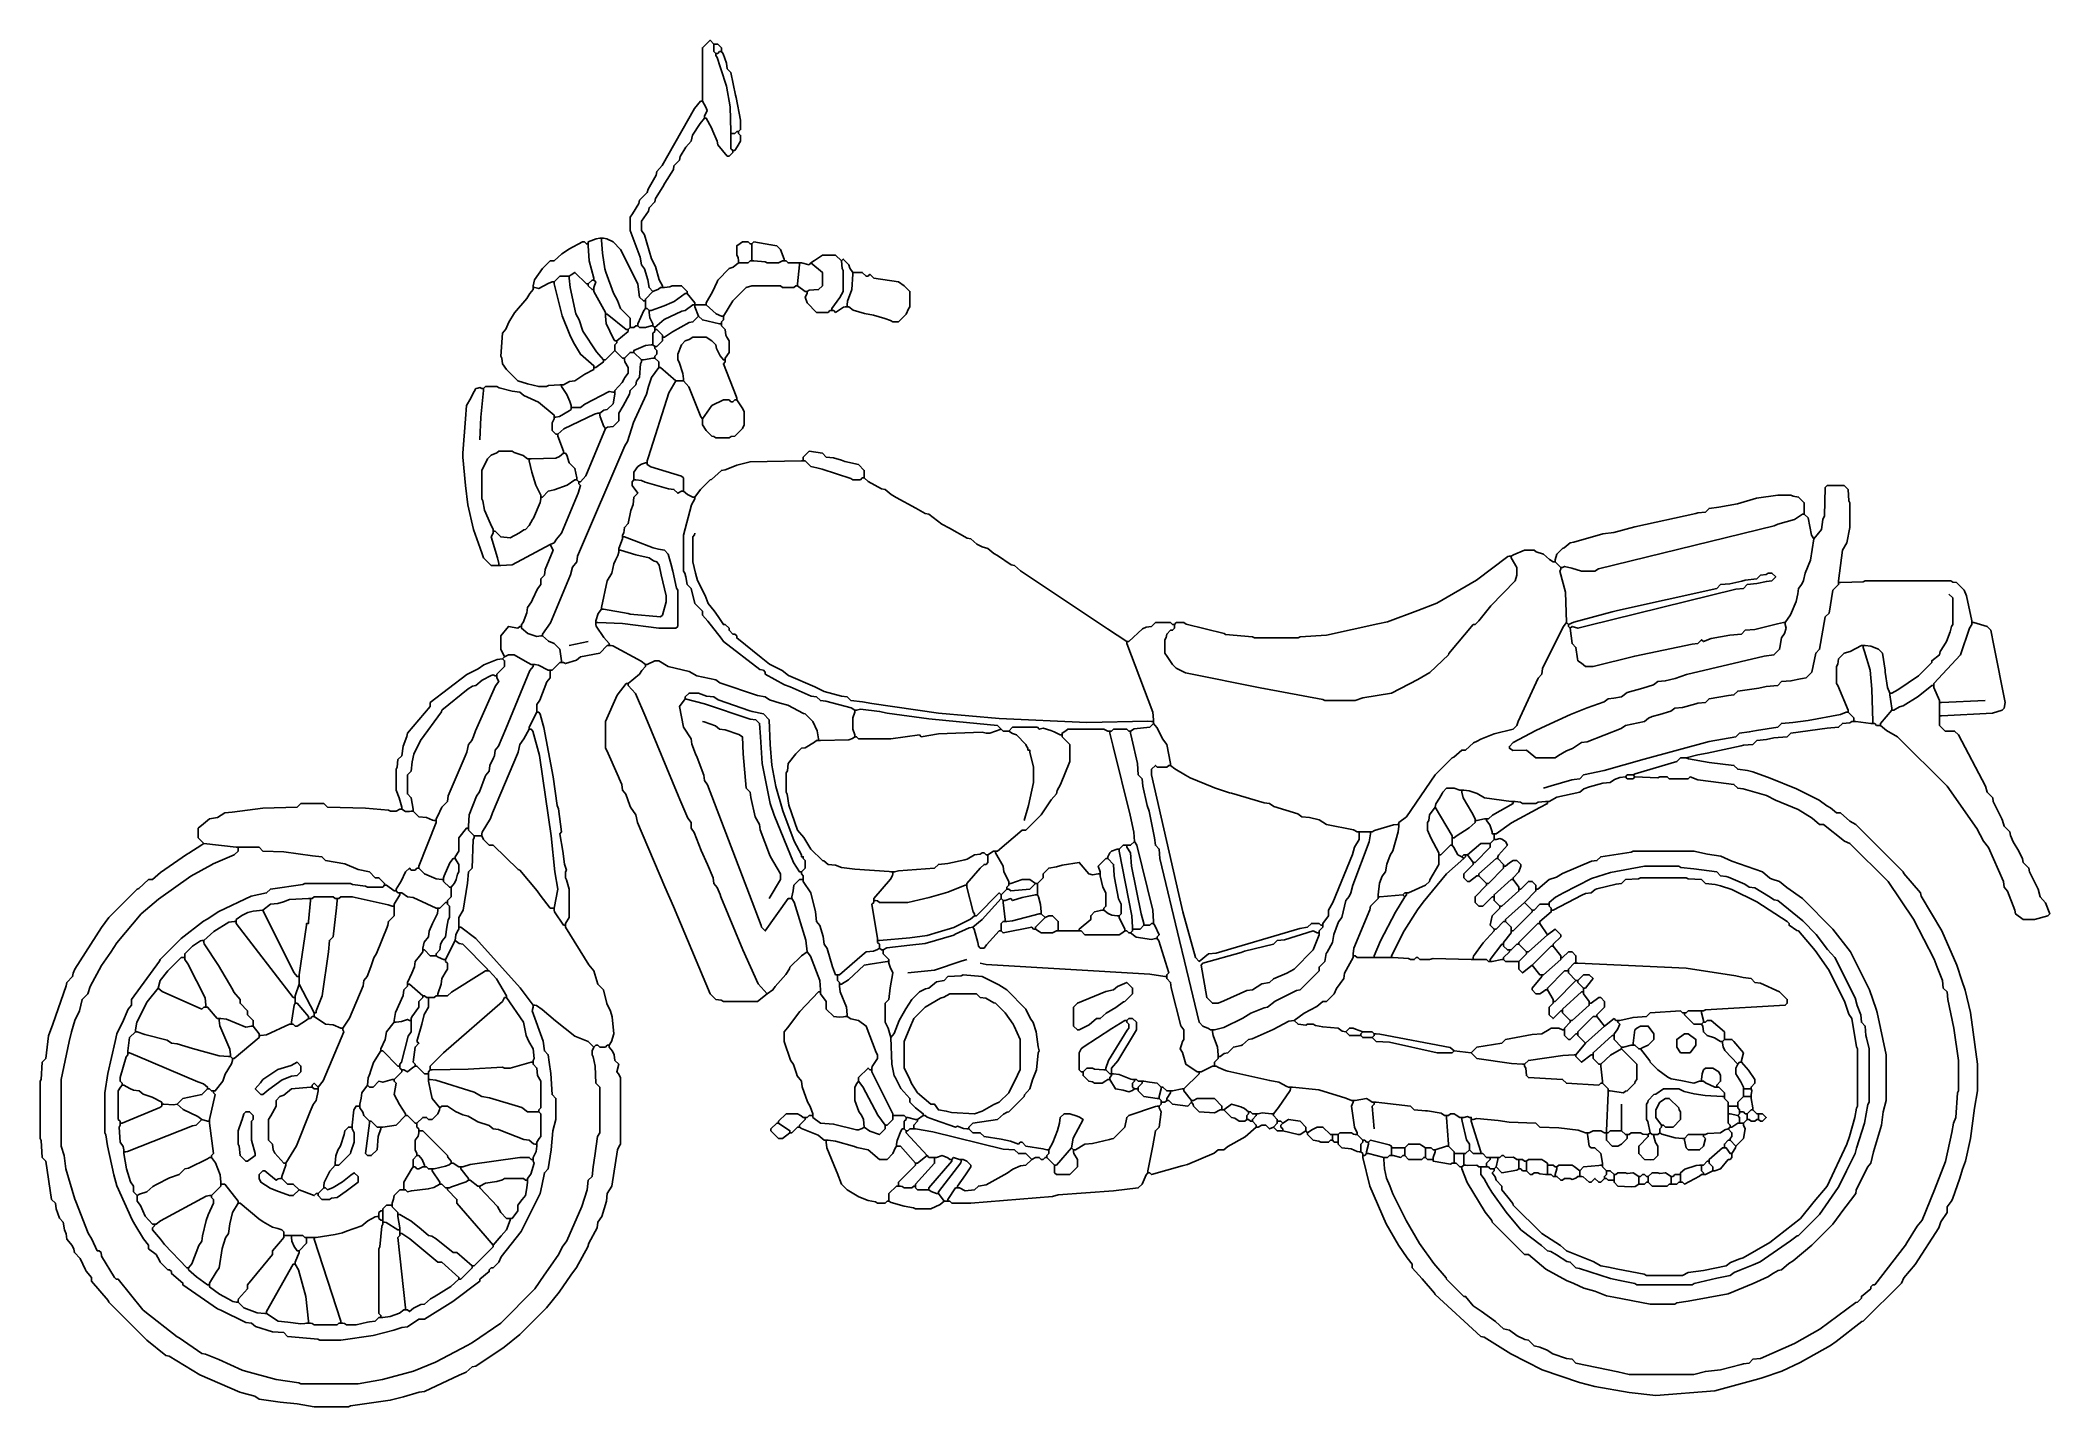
# Model space of a CAD drawing. Header units: millimetres. Extents: x 0.9 to 72.5, y 0.8 to 49.4.
import ezdxf

# ---------------------------------------------------------------- set-up
doc = ezdxf.new("R2010")
doc.units = ezdxf.units.MM
doc.layers.add('Default', color=3, linetype='Continuous')

msp = doc.modelspace()

# ---------------------------------------------------------------- linework, layer by layer
at = {"layer": 'Default'}
for points in [[(19.845867, 36.3728), (19.845867, 36.440533), (19.798453, 36.582773), (19.694769, 36.836513), (19.5072, 37.117867), (19.5072, 37.1856), (19.439467, 37.1856), (19.037131, 37.157152), (18.965333, 37.117867), (18.6944, 37.117867), (18.292577, 37.213059), (17.949333, 37.321067), (17.542933, 37.727467), (17.407467, 37.930667), (17.383561, 38.12789), (17.339733, 38.2016), (17.407467, 39.0144), (17.527303, 39.160287), (17.630987, 39.414027), (17.83065, 39.744781), (18.271217, 40.248286), (18.371364, 40.426379), (18.4912, 40.572267), (18.4912, 40.64), (18.4912, 40.707733), (18.545387, 40.917707), (18.829867, 41.317333), (19.1008, 41.588267), (19.236267, 41.588267), (19.520416, 41.84268), (19.720821, 41.979036), (19.767713, 42.010297), (20.252267, 42.2656), (20.32, 42.2656), (20.387733, 42.197867), (20.455467, 42.197867), (20.455467, 42.2656), (20.733173, 42.380747), (20.861867, 42.401067), (20.9296, 42.401067), (20.997333, 42.401067), (21.119253, 42.373973), (21.336, 42.2656), (21.606933, 41.994667), (22.216533, 40.775467), (22.240439, 40.578243), (22.284267, 40.301333), (22.419733, 40.165867), (22.487467, 40.165867), (22.487467, 40.2336), (22.7584, 40.504533), (22.622933, 40.64), (22.579106, 40.91691), (22.460373, 41.303787), (22.352, 41.4528), (22.308173, 41.72971), (21.9456, 42.672), (21.9456, 43.146133), (22.028964, 43.271179), (22.257173, 43.633813), (22.284267, 43.755733), (22.5552, 44.026667), (22.582293, 44.148587), (22.873547, 44.64304), (22.893867, 44.771733), (23.080811, 44.987125), (24.234987, 47.013707), (24.451733, 47.277867), (24.519467, 47.277867), (24.519467, 47.3456), (24.519467, 49.1744), (24.7904, 49.445333), (24.925867, 49.309867), (24.9936, 49.309867), (25.061333, 49.309867), (25.1968, 49.1744), (25.1968, 49.106667), (25.1968, 49.038933), (25.250987, 48.964427), (25.376094, 48.626557), (25.4, 48.429333), (25.535467, 48.293867), (25.698393, 47.485643), (25.72512, 47.40656), (25.874133, 46.600533), (25.874133, 46.261867), (25.8064, 46.194133), (25.8064, 46.1264), (25.874133, 46.058667), (25.874133, 45.855467), (25.752213, 45.645493), (25.670933, 45.5168), (25.6032, 45.5168), (25.6032, 45.449067), (25.467733, 45.3136), (25.4, 45.3136), (25.061333, 45.72), (25.041013, 45.848693), (24.885227, 46.20768), (24.837813, 46.322827), (24.654933, 46.668267), (24.5872, 46.668267), (24.435477, 46.477259), (24.167253, 46.06544), (24.113067, 45.855467), (23.926123, 45.640075), (23.726987, 45.306827), (23.706667, 45.178133), (23.503467, 44.974933), (23.483147, 44.84624), (23.178347, 44.35856), (23.110613, 44.223093), (22.853227, 43.80992), (22.826133, 43.688), (22.622933, 43.4848), (22.59584, 43.36288), (22.352, 43.010667), (22.352, 42.672), (22.460373, 42.522987), (22.706297, 41.666421), (22.846453, 41.39184), (22.977231, 40.921354), (23.097067, 40.707733), (23.097067, 40.64), (23.1648, 40.64), (23.362024, 40.663906), (23.435733, 40.707733), (23.7744, 40.707733), (23.9776, 40.504533), (23.9776, 40.4368), (24.248533, 40.098133), (24.248533, 40.0304), (24.316267, 40.0304), (24.5872, 40.0304), (24.654933, 40.0304), (24.654933, 40.098133), (24.873764, 40.494113), (25.047787, 40.849973), (25.061333, 40.910933), (25.467733, 41.317333), (25.609973, 41.37152), (25.8064, 41.520533), (25.8064, 41.588267), (25.78608, 41.71696), (25.738667, 41.791467), (25.738667, 42.130133), (25.86736, 42.211413), (25.941867, 42.2656), (26.145067, 42.2656), (26.2128, 42.197867), (26.280533, 42.197867), (26.280533, 42.130133), (26.280533, 41.656), (26.280533, 41.588267), (26.348267, 41.588267), (26.750603, 41.559819), (26.8224, 41.520533), (27.2288, 41.520533), (27.364267, 41.588267), (27.432, 41.588267), (27.432, 41.656), (27.296533, 41.994667), (27.161067, 42.130133), (26.954219, 42.168689), (26.348267, 42.2656), (26.280533, 42.197867)], [(25.6032, 45.5168), (25.535467, 45.584533), (25.535467, 46.058667), (25.535467, 46.1264), (25.535467, 46.194133), (25.504179, 47.072432), (25.372541, 47.815157), (25.172894, 48.423357), (25.152973, 48.503043), (25.047787, 48.82896), (24.9936, 48.903467), (24.9936, 48.9712), (24.925867, 49.038933), (24.925867, 49.242133), (24.925867, 49.309867)], [(25.1968, 49.038933), (25.129067, 49.038933), (25.061333, 48.9712), (24.9936, 48.9712)], [(24.5872, 46.668267), (24.5872, 46.736), (24.6888, 46.9392), (24.641387, 47.067893), (24.519467, 47.277867)], [(25.8064, 46.194133), (25.738667, 46.194133), (25.670933, 46.1264), (25.6032, 46.1264), (25.535467, 46.1264)], [(21.9456, 39.2176), (21.9456, 39.285333), (21.9456, 39.556267), (21.606933, 39.894933), (21.49856, 40.179413), (21.351631, 40.447221), (21.085387, 41.18864), (21.044747, 41.31056), (20.958777, 41.862847), (20.9296, 42.333333), (20.9296, 42.401067)], [(20.997333, 38.066133), (20.74292, 38.350283), (20.267897, 39.092554), (20.130347, 39.495307), (20.008427, 39.70528), (19.805593, 40.644577), (19.778133, 40.978667), (19.778133, 41.0464), (19.85264, 41.100587), (19.981333, 41.181867), (20.387733, 40.775467), (20.455467, 40.775467), (20.590933, 40.910933), (20.658667, 40.910933), (20.658667, 40.978667), (20.485203, 41.591571), (20.455467, 42.130133), (20.455467, 42.197867)], [(25.264533, 39.624), (25.6032, 40.165867), (26.077333, 40.64), (26.280533, 40.707733), (27.296533, 40.707733), (27.364267, 40.64), (27.770667, 40.64), (27.8384, 40.707733), (27.906133, 40.707733), (27.906133, 40.775467), (27.973867, 41.4528), (27.973867, 41.520533), (27.906133, 41.520533), (27.567467, 41.520533), (27.499733, 41.588267), (27.432, 41.588267)], [(26.280533, 41.588267), (26.2128, 41.588267), (26.145067, 41.520533), (25.874133, 41.520533), (25.8064, 41.520533)], [(29.125333, 39.8272), (29.125333, 39.894933), (29.409813, 40.29456), (29.531733, 40.504533), (29.531733, 41.2496), (29.490051, 41.322544), (29.464, 41.588267), (29.2608, 41.791467), (28.786667, 41.791467), (28.50896, 41.601813), (28.380267, 41.520533), (28.312533, 41.4528), (28.0416, 41.520533), (27.973867, 41.520533)], [(28.2448, 40.504533), (28.31711, 40.544807), (28.6512, 40.572267), (28.786667, 40.707733), (28.786667, 41.181867), (28.380267, 41.520533)], [(29.8704, 41.181867), (29.762027, 41.33088), (29.734933, 41.4528), (29.531733, 41.656), (29.464, 41.588267)], [(20.658667, 37.7952), (20.658667, 37.862933), (20.184533, 38.269333), (19.93392, 38.682507), (19.793764, 38.957087), (19.52752, 39.630773), (19.236267, 40.775467), (19.236267, 40.8432), (19.168533, 40.8432), (19.026293, 40.789013), (18.6944, 40.606133), (18.558933, 40.64), (18.4912, 40.64)], [(19.236267, 40.8432), (19.439467, 41.0464), (19.7104, 41.0464), (19.778133, 41.0464)], [(21.471467, 38.743467), (21.403733, 38.743467), (21.349547, 38.817973), (21.091118, 39.358277), (21.065067, 39.624), (21.065067, 39.691733), (21.065067, 39.759467), (20.658667, 40.504533), (20.658667, 40.572267), (20.590933, 40.572267), (20.455467, 40.707733), (20.455467, 40.775467)], [(20.658667, 40.572267), (20.658667, 40.64), (20.7264, 40.8432), (20.658667, 40.910933)], [(22.487467, 39.894933), (22.487467, 39.962667), (22.487467, 40.098133), (22.487467, 40.165867)], [(23.9776, 40.4368), (23.909867, 40.4368), (23.51024, 40.15232), (23.42896, 40.11168), (23.158824, 39.986573), (22.690667, 39.8272), (22.622933, 39.8272)], [(22.7584, 40.504533), (22.954827, 40.585813), (23.029333, 40.64), (23.097067, 40.64)], [(29.6672, 39.962667), (29.599467, 39.962667), (29.538507, 39.94912), (29.2608, 39.759467), (29.193067, 39.8272), (29.125333, 39.8272), (29.0576, 39.8272), (28.989867, 39.759467), (28.583467, 39.759467), (28.2448, 40.098133), (28.177067, 40.301333), (28.2448, 40.4368), (28.2448, 40.504533), (28.177067, 40.504533), (27.906133, 40.707733)], [(21.877867, 39.149867), (21.810133, 39.149867), (21.1328, 39.691733), (21.065067, 39.691733)], [(22.7584, 39.285333), (22.7584, 39.353067), (22.646839, 39.562243), (22.622933, 39.759467), (22.622933, 39.8272), (22.5552, 39.894933), (22.487467, 39.894933), (22.43328, 39.820427), (22.216533, 39.353067), (22.216533, 39.285333)], [(22.826133, 39.2176), (23.158027, 39.50208), (23.781173, 39.80688), (23.909867, 39.8272), (24.1808, 40.0304), (24.248533, 40.0304), (24.248533, 39.962667), (24.384, 39.624)], [(25.332267, 38.066133), (25.332267, 38.133867), (25.467733, 38.337067), (25.467733, 38.743467), (25.386453, 38.87216), (25.356173, 38.952643), (25.332267, 39.149867), (25.1968, 39.285333), (25.1968, 39.353067), (25.129067, 39.353067), (24.519467, 39.488533), (24.384, 39.624), (24.1808, 39.4208), (24.052107, 39.40048), (23.447925, 39.065877), (23.1648, 38.878933), (23.097067, 38.878933), (23.097067, 38.8112), (23.097067, 38.743467), (22.893867, 38.540267), (22.826133, 38.540267), (22.826133, 38.472533), (22.893867, 38.4048), (22.893867, 38.269333), (22.826133, 38.2016), (22.826133, 38.133867)], [(25.1968, 39.353067), (25.1968, 39.4208), (25.264533, 39.488533), (25.264533, 39.556267), (25.264533, 39.624), (25.1968, 39.624), (25.00748, 39.708389), (24.654933, 40.0304)], [(22.081067, 38.337067), (22.081067, 38.4048), (22.493443, 38.584094), (22.690667, 38.608), (22.7584, 38.608), (22.7584, 38.675733), (22.7584, 39.0144), (22.826133, 39.082133), (22.826133, 39.149867), (22.826133, 39.2176), (22.7584, 39.285333), (22.690667, 39.285333), (22.487467, 39.2176), (22.284267, 39.2176), (22.216533, 39.285333), (22.1488, 39.285333), (22.081067, 39.2176), (22.013333, 39.2176), (21.9456, 39.2176), (21.877867, 39.149867), (21.877867, 39.082133), (21.471467, 38.743467), (21.471467, 38.675733), (21.403733, 38.608), (21.403733, 38.4048)], [(23.097067, 38.878933), (23.097067, 38.946667), (22.893867, 39.149867), (22.826133, 39.149867)], [(25.738667, 36.643733), (25.738667, 36.711467), (25.72512, 36.772427), (25.264533, 37.930667), (25.332267, 37.9984), (25.332267, 38.066133), (25.264533, 38.066133), (25.144697, 38.212021), (25.01392, 38.479307), (24.9936, 38.608), (24.858133, 38.743467), (24.654933, 38.878933), (24.1808, 38.878933), (24.052107, 38.797653), (23.909867, 38.743467), (23.7744, 38.608), (23.638933, 38.269333), (23.638933, 38.066133), (23.69312, 37.991627), (23.818227, 37.586024), (23.842133, 37.3888), (23.842133, 37.321067)], [(18.829867, 28.2448), (18.829867, 28.312533), (19.114347, 28.71216), (19.821961, 30.418243), (19.900053, 30.689973), (20.049067, 30.8864), (20.072973, 31.083624), (21.758031, 35.007713), (21.850773, 35.167147), (22.060747, 35.837707), (22.10816, 35.952853), (22.531294, 36.85291), (22.599027, 37.123843), (22.706297, 37.446113), (22.9616, 37.7952), (22.9616, 37.862933), (22.9616, 37.9984), (22.826133, 38.133867), (22.7584, 38.133867), (22.419733, 38.066133), (22.352, 38.066133), (22.352, 37.9984), (22.313444, 37.927019), (22.284267, 37.456533), (22.175893, 37.30752), (22.1488, 37.1856), (21.9456, 36.9824), (21.92528, 36.853707), (21.694987, 36.43376), (21.5392, 36.1696), (21.5392, 35.898667), (21.336, 35.695467), (21.138776, 35.671561), (21.065067, 35.627733), (20.371477, 33.946592), (20.184533, 33.7312), (20.1168, 33.7312), (20.1168, 33.663467), (20.184533, 33.595733), (20.09648, 33.331573), (19.5072, 31.9024), (19.320256, 31.687008), (19.236267, 31.563733), (19.1008, 31.496), (17.742069, 30.779381), (17.339733, 30.750933), (17.272, 30.750933), (17.204267, 30.750933), (17.001067, 30.750933), (16.730133, 31.021867), (16.68272, 31.164107), (16.608213, 31.367307), (16.367561, 32.03189), (16.167947, 32.911627), (16.090355, 33.592716), (15.985067, 34.611733), (15.985067, 34.7472), (16.091356, 35.970047), (16.120533, 36.440533), (16.27632, 36.704693), (16.33728, 36.84016), (16.4592, 37.050133), (16.52016, 37.06368), (16.594667, 37.084), (16.6624, 37.050133), (16.730133, 37.050133), (16.730133, 36.9824), (16.625744, 36.031743), (16.594667, 35.221333)], [(21.403733, 36.914667), (21.403733, 36.9824), (21.658146, 37.26655), (21.728853, 37.395573), (21.758031, 37.446113), (21.877867, 37.592), (21.877867, 37.7952), (21.755947, 38.005173), (21.7424, 38.066133), (21.7424, 38.133867), (21.674667, 38.133867), (21.403733, 38.4048), (21.065067, 38.066133), (20.997333, 38.066133), (20.997333, 37.9984), (20.7264, 37.7952), (20.658667, 37.7952), (20.658667, 37.727467), (20.333547, 37.564907), (19.981333, 37.321067), (19.78411, 37.297161), (19.574933, 37.1856), (19.5072, 37.1856)], [(22.352, 38.066133), (22.081067, 38.337067), (22.013333, 38.337067), (21.9456, 38.337067), (21.7424, 38.133867)], [(22.826133, 38.540267), (22.7584, 38.608)], [(22.5552, 34.408533), (22.5552, 34.476267), (22.596882, 34.616944), (23.32736, 36.90112), (23.5712, 37.321067), (23.029333, 37.7952), (22.9616, 37.7952)], [(24.519467, 35.9664), (24.858133, 36.440533), (25.264533, 36.643733), (25.467733, 36.643733), (25.535467, 36.576), (25.6032, 36.576), (25.670933, 36.643733), (25.738667, 36.643733), (25.92832, 36.366027), (26.0096, 36.237333), (26.0096, 35.7632), (25.941867, 35.627733), (25.670933, 35.3568), (25.54224, 35.33648), (25.467733, 35.289067), (24.9936, 35.289067), (24.919093, 35.343253), (24.858133, 35.3568), (24.654933, 35.56), (24.519467, 35.7632), (24.519467, 35.9664), (24.46528, 36.040907), (24.029077, 37.105675), (23.842133, 37.321067), (23.7744, 37.321067), (23.5712, 37.321067)], [(17.272, 30.750933), (17.272, 30.818667), (17.228173, 31.027843), (17.001067, 31.766933), (17.0688, 31.9024), (17.0688, 31.970133), (17.0688, 32.037867), (16.980747, 32.234293), (16.757593, 32.719777), (16.702674, 33.04929), (16.6624, 33.1216), (16.6624, 34.1376), (16.8656, 34.544), (17.001067, 34.679467), (17.197493, 34.760747), (17.272, 34.814933), (17.746133, 34.814933), (17.819843, 34.771106), (18.142113, 34.663836), (18.288, 34.544), (18.355733, 34.544), (18.423467, 34.544), (19.301765, 34.575288), (19.429046, 34.627364), (19.574933, 34.7472), (19.574933, 34.814933), (19.371733, 35.3568), (19.371733, 35.424533), (19.304, 35.424533), (19.168533, 35.56), (19.168533, 35.830933), (19.236267, 35.9664), (19.236267, 36.034133), (19.236267, 36.101867), (18.682208, 36.559744), (18.55216, 36.623413), (18.16608, 36.806293), (18.017067, 36.914667), (17.740923, 36.956349), (17.278773, 37.070453), (17.204267, 37.117867), (16.797867, 37.117867), (16.730133, 37.050133)], [(19.371733, 35.424533), (19.587125, 35.611477), (20.672213, 36.142507), (20.794133, 36.1696), (20.861867, 36.1696), (21.01088, 36.277973), (21.1328, 36.305067), (21.336, 36.508267), (21.403733, 36.846933), (21.403733, 36.914667), (21.336, 36.914667), (21.200533, 36.948533), (20.330421, 36.492636), (20.184533, 36.3728), (19.9136, 36.3728), (19.845867, 36.3728), (19.845867, 36.305067), (19.77136, 36.25088), (19.432693, 36.054453), (19.304, 36.034133), (19.236267, 36.034133)], [(21.065067, 35.627733), (21.01088, 35.70224), (20.875413, 36.040907), (20.861867, 36.101867), (20.861867, 36.1696)], [(17.0688, 31.970133), (17.136533, 31.970133), (17.339733, 31.766933), (17.6784, 31.733067), (18.006646, 31.918031), (18.162954, 32.022236), (18.220267, 32.037867), (18.355733, 32.173333), (18.475569, 32.386954), (18.504747, 32.437493), (18.741813, 32.992907), (18.762133, 33.1216), (18.762133, 33.189333), (18.762133, 33.257067), (18.586027, 33.60928), (18.443787, 34.07664), (18.355733, 34.476267), (18.355733, 34.544)], [(18.762133, 33.189333), (18.829867, 33.189333), (19.033067, 33.392533), (19.24304, 33.44672), (19.699979, 33.611364), (19.981333, 33.798933), (20.049067, 33.798933), (20.049067, 33.866667), (19.981333, 34.205333), (19.778133, 34.408533), (19.696853, 34.672693), (19.642667, 34.7472), (19.574933, 34.7472)], [(23.842133, 33.392533), (23.842133, 33.460267), (23.842133, 33.866667), (23.7744, 33.9344), (22.683893, 34.25952), (22.5552, 34.3408), (22.5552, 34.408533), (22.487467, 34.408533), (22.345227, 34.354347), (22.216533, 34.273067), (22.081067, 34.069867), (22.081067, 33.866667), (22.081067, 33.798933)], [(39.624, 28.0416), (38.939893, 28.502187), (35.843125, 30.563989), (35.627733, 30.750933), (35.505813, 30.778027), (35.024907, 31.103147), (34.894859, 31.173589), (34.679467, 31.360533), (34.469493, 31.41472), (34.285259, 31.512256), (34.069867, 31.6992), (33.941173, 31.71952), (33.318027, 32.08528), (33.043446, 32.225436), (32.579733, 32.579733), (32.45104, 32.600053), (32.112373, 32.79648), (31.417846, 33.173703), (31.237259, 33.273323), (31.021867, 33.460267), (30.893173, 33.480587), (30.422687, 33.746831), (30.2768, 33.866667), (30.209067, 33.866667), (30.141333, 33.798933), (29.8704, 33.798933), (29.795893, 33.85312), (28.78069, 34.181427), (28.589443, 34.229239), (28.380267, 34.273067), (28.177067, 34.476267), (28.109333, 34.476267), (28.0416, 34.476267), (26.213965, 34.443651), (25.74544, 34.327253), (25.66416, 34.286613), (25.325493, 34.15792), (25.1968, 34.1376), (24.844254, 33.815589), (24.7904, 33.798933), (24.451733, 33.460267), (24.248533, 33.189333)], [(30.2768, 33.866667), (30.2768, 33.9344), (30.2768, 34.1376), (30.0736, 34.3408), (29.592693, 34.455947), (29.470773, 34.496587), (29.187856, 34.585682), (28.922133, 34.611733), (28.786667, 34.7472), (28.312533, 34.814933), (28.109333, 34.611733), (28.109333, 34.544), (28.109333, 34.476267)], [(20.1168, 33.7312), (20.049067, 33.798933)], [(28.6512, 24.519467), (28.718933, 24.519467), (29.732957, 24.551093), (29.863627, 24.600747), (29.938133, 24.654933), (29.938133, 24.722667), (29.8704, 24.925867), (29.8704, 25.332267), (29.938133, 25.535467), (29.938133, 25.6032), (29.80944, 25.68448), (28.916157, 25.917961), (28.718933, 25.941867), (28.583467, 26.077333), (28.386243, 26.101239), (27.641973, 26.429547), (27.438773, 26.504053), (26.754667, 26.890133), (26.754667, 26.957867), (26.686933, 27.0256), (26.55824, 27.04592), (25.264533, 28.0416), (25.181169, 28.166646), (24.706411, 28.774475), (24.519467, 28.989867), (24.519467, 29.125333), (24.248533, 29.396267), (24.113067, 29.938133), (23.9776, 30.0736), (23.930187, 30.351307), (23.889547, 30.473227), (23.842133, 30.547733), (23.842133, 31.834667), (24.133387, 32.911627), (24.248533, 33.1216), (24.248533, 33.189333), (24.1808, 33.189333), (23.988021, 33.272697), (23.842133, 33.392533), (23.7744, 33.392533), (23.638933, 33.3248), (23.503467, 33.460267), (23.306243, 33.484173), (22.480693, 33.717653), (22.346024, 33.775027), (22.1488, 33.798933), (22.081067, 33.798933), (22.013333, 33.7312), (22.013333, 33.595733), (22.216533, 33.3248), (22.081067, 33.189333), (22.055015, 32.92361), (21.969506, 32.709224), (21.877867, 32.241067), (21.7424, 32.1056), (21.718494, 31.908376), (21.674667, 31.834667), (21.674667, 31.766933), (21.7424, 31.766933), (22.08784, 31.645013), (22.764376, 31.384439), (22.955624, 31.336627), (23.1648, 31.2928), (23.300267, 31.157333), (23.38832, 30.82544), (23.459639, 30.55371), (23.59152, 29.944907), (23.638933, 29.8704), (23.638933, 28.583467), (23.5712, 28.515733), (22.9616, 28.515733), (21.672432, 28.687645), (20.794133, 28.718933), (20.7264, 28.718933), (20.7264, 28.6512), (20.742031, 28.593887), (21.013589, 28.189259), (21.200533, 27.973867), (21.200533, 27.906133)], [(63.059733, 28.718933), (63.249387, 28.99664), (63.442227, 29.469976), (63.509961, 29.74091), (63.533867, 29.938133), (63.653703, 30.084021), (63.711015, 30.214277), (63.763118, 30.47479), (63.960587, 30.94736), (64.075733, 31.6992), (64.195569, 31.845087), (64.346667, 32.037867), (64.400853, 32.383307), (64.450507, 32.513977), (64.482133, 33.528), (64.549867, 33.595733), (65.159467, 33.595733), (65.294933, 33.460267), (65.323381, 33.057931), (65.362667, 32.986133), (65.362667, 32.1056), (65.24752, 31.55696), (65.091733, 31.2928), (64.956267, 30.209067), (64.956267, 30.141333), (64.956267, 30.0736), (64.753067, 29.8704), (64.6176, 29.0576), (64.482133, 28.922133), (64.278933, 27.770667), (64.143467, 27.6352), (64.008, 26.957867), (63.8048, 26.754667), (63.676107, 26.734347), (63.59639, 26.712985), (63.258357, 26.646659), (62.924267, 26.6192), (62.7888, 26.483733), (62.37719, 26.442051), (62.116677, 26.389949), (61.3664, 26.280533), (61.230933, 26.145067), (61.03371, 26.121161), (60.3504, 26.0096), (60.214933, 25.874133), (59.94921, 25.848082), (59.87029, 25.830306), (59.396923, 25.696985), (59.1312, 25.670933), (58.982187, 25.56256), (58.59531, 25.443827), (58.324376, 25.376094), (58.193354, 25.316636), (58.047467, 25.1968), (57.370133, 25.061333), (57.22112, 24.95296), (56.00949, 24.475639), (55.812267, 24.451733), (55.480373, 24.234987), (55.277173, 24.16048), (54.989046, 23.993231), (54.864, 23.909867), (54.186667, 23.909867), (54.11216, 23.964053), (53.848, 24.1808), (53.367093, 24.167253), (53.2384, 24.248533), (53.2384, 24.316267), (53.373867, 24.451733), (54.179893, 24.878453), (54.535754, 25.045703), (55.41264, 25.447413), (56.008693, 25.691253), (56.61152, 25.901227), (56.760533, 26.0096), (56.957757, 26.033506), (57.234667, 26.077333), (57.431093, 26.226347), (57.98571, 26.392094), (58.176957, 26.439906), (58.372587, 26.510827), (58.5216, 26.6192), (58.787323, 26.645251), (59.137973, 26.734347), (59.544373, 26.869813), (62.309456, 27.525785), (62.653333, 27.567467), (62.856533, 27.770667), (62.87008, 27.831627), (62.924267, 28.177067), (63.03264, 28.32608), (63.0936, 28.515733), (63.059733, 28.6512), (63.059733, 28.718933), (62.992, 28.718933), (62.782027, 28.67152), (61.971423, 28.475459), (61.637333, 28.448), (61.501867, 28.312533), (61.090256, 28.270851), (60.42271, 28.149607), (60.1472, 28.0416), (60.079467, 28.109333), (59.944, 27.973867), (59.746776, 27.949961), (57.70359, 27.525785), (56.218667, 27.161067), (55.947733, 27.161067), (55.801846, 27.280903), (55.6768, 27.364267), (55.663253, 27.425227), (55.609067, 27.8384), (55.4736, 27.973867), (55.405867, 28.515733), (55.338133, 28.583467), (55.338133, 28.6512), (55.53456, 28.739253), (56.901976, 29.101427), (57.093224, 29.149239), (60.621333, 29.938133), (60.7568, 30.0736), (61.09089, 30.101059), (61.50864, 30.188747), (61.63056, 30.229387), (62.043733, 30.2768), (62.1792, 30.412267), (62.376424, 30.436173), (62.450133, 30.48), (62.5856, 30.48), (62.721067, 30.344533), (62.5856, 30.209067), (62.388376, 30.185161), (62.048944, 30.115282), (61.705067, 30.0736), (61.5696, 29.938133), (61.303877, 29.912082), (56.010256, 28.609518), (55.6768, 28.515733), (55.4736, 28.583467), (55.405867, 28.515733)], [(54.864, 30.8864), (54.864, 30.954133), (54.931733, 31.157333), (55.134933, 31.360533), (55.190475, 31.376789), (55.405867, 31.563733), (55.53456, 31.584053), (56.561397, 31.873952), (56.959669, 31.930848), (57.702027, 32.12592), (59.87169, 32.607193), (59.94921, 32.621415), (60.214933, 32.647467), (60.3504, 32.782933), (60.694277, 32.824615), (61.361823, 32.945859), (62.037757, 33.145506), (62.7888, 33.257067), (63.262933, 33.257067), (63.336643, 33.213239), (63.533867, 33.189333), (63.737067, 32.986133), (63.737067, 32.647467), (63.737067, 32.579733), (63.669333, 32.579733), (63.386208, 32.392789), (62.794776, 32.217161), (62.660107, 32.159787), (56.415093, 30.629013), (56.2864, 30.547733), (55.812267, 30.547733), (55.467624, 30.659294), (55.202667, 30.717067), (55.134933, 30.6832), (55.0672, 30.6832)], [(64.075733, 31.6992), (63.994453, 31.827893), (63.872533, 32.444267), (63.737067, 32.579733)], [(18.0848, 28.583467), (18.0848, 28.6512), (18.138987, 28.725707), (18.264094, 29.063576), (18.288, 29.2608), (18.437013, 29.457227), (18.47088, 29.538507), (18.65376, 29.924587), (18.762133, 30.0736), (18.762133, 30.2768), (18.8976, 30.412267), (18.921506, 30.60949), (19.2024, 31.2928), (19.1008, 31.496)], [(20.7264, 28.718933), (20.7264, 28.786667), (20.809764, 29.047179), (20.9296, 29.193067), (20.9296, 29.2608), (21.1328, 30.209067), (21.288587, 30.473227), (21.362051, 30.813456), (21.419364, 30.943713), (21.512107, 31.103147), (21.5392, 31.225067), (21.5392, 31.2928), (21.5392, 31.360533), (21.674667, 31.6992), (21.674667, 31.766933)], [(46.465067, 17.6784), (46.465067, 17.610667), (46.261867, 17.0688), (45.584533, 16.391467), (45.320373, 16.242453), (44.849887, 16.037169), (44.704, 15.917333), (44.426293, 15.863147), (44.0944, 15.6464), (43.897176, 15.622494), (43.071627, 15.26032), (42.8752, 15.172267), (42.672, 15.172267), (42.4688, 15.375467), (42.2656, 16.526933), (42.333333, 16.594667), (43.694773, 16.980747), (43.816693, 17.021387), (44.839467, 17.272), (44.974933, 17.407467), (45.240656, 17.433518), (46.261867, 17.746133), (46.397333, 17.6784), (46.465067, 17.6784), (46.465067, 17.746133), (46.600533, 17.8816), (46.600533, 17.949333), (46.5328, 17.949333), (46.465067, 18.017067), (46.194133, 18.017067), (46.058667, 17.8816), (45.78096, 17.834187), (42.802256, 16.959385), (42.536533, 16.933333), (42.197867, 16.6624), (42.0624, 16.797867), (41.614318, 18.428677), (41.478851, 19.038277), (40.504533, 23.300267), (40.504533, 23.503467), (40.64, 23.638933), (40.707733, 23.5712), (41.0464, 23.5712), (41.114133, 23.638933), (41.181867, 23.638933), (41.181867, 23.706667), (41.0464, 24.384), (40.897387, 24.580427), (40.86352, 24.661707), (40.692103, 24.983179), (40.572267, 25.129067), (40.572267, 25.1968), (40.504533, 25.1968), (40.37584, 25.21712), (38.202656, 25.16406), (35.083091, 25.301731), (32.920791, 25.498811), (30.543157, 25.846674), (30.213643, 25.901593), (29.802667, 25.941867), (29.6672, 26.077333), (29.469976, 26.101239), (28.847627, 26.266987), (28.522507, 26.429547), (27.579659, 26.838656), (27.352075, 27.009344), (26.90335, 27.24532), (26.605984, 27.483213), (25.738667, 28.177067), (25.738667, 28.2448), (25.670933, 28.312533), (25.6032, 28.312533), (25.467733, 28.448), (25.467733, 28.515733), (25.332267, 28.6512), (25.264533, 28.6512), (25.076964, 28.932554), (24.941497, 29.135754), (24.722667, 29.396267), (24.614293, 29.680747), (24.340173, 30.215043), (24.275993, 30.484577), (24.1808, 30.8864), (24.1808, 31.766933), (24.234987, 31.84144), (24.248533, 31.9024)], [(21.5392, 31.2928), (21.606933, 31.2928), (22.142824, 31.133427), (22.622933, 31.021867), (22.771947, 30.913493), (22.893867, 30.8864), (22.975147, 30.757707), (23.055385, 30.417477), (23.232533, 29.6672), (23.232533, 29.464), (23.097067, 28.989867), (23.029333, 28.922133), (21.948169, 29.020697), (21.871093, 29.044053), (20.997333, 29.193067), (20.9296, 29.193067)], [(49.309867, 21.5392), (49.309867, 21.606933), (49.5808, 21.810133), (50.5968, 23.300267), (51.2064, 23.909867), (51.260917, 23.926387), (51.545067, 24.1808), (51.680533, 24.1808), (51.964683, 24.435213), (52.093707, 24.50592), (52.229173, 24.573653), (52.70251, 24.766494), (53.373867, 24.925867), (53.509333, 25.061333), (53.556747, 25.203573), (54.270031, 26.744246), (54.389867, 26.890133), (54.413773, 27.087357), (55.150564, 28.573046), (55.2704, 28.718933), (55.238635, 29.800798), (55.033333, 30.547733), (55.0672, 30.615467), (55.0672, 30.6832), (54.864, 30.8864), (54.796267, 30.8864), (54.672992, 30.970389), (54.4576, 31.157333), (54.19344, 31.238613), (54.118933, 31.2928), (53.780267, 31.2928), (53.38064, 31.137013), (53.306133, 31.0896), (53.2384, 31.0896), (53.181087, 31.073969), (52.074741, 30.225323), (50.65776, 29.416587), (49.980427, 29.145653), (48.898256, 28.744985), (48.558027, 28.67152), (46.733902, 28.276269), (45.789831, 28.213331), (45.72, 28.177067), (44.162133, 28.177067), (44.092165, 28.213512), (43.13936, 28.298987), (43.085173, 28.32608), (41.730507, 28.664747), (41.656, 28.718933), (41.385067, 28.718933), (41.317333, 28.6512), (41.2496, 28.6512), (41.181867, 28.718933), (40.64, 28.718933), (40.504533, 28.583467), (40.30731, 28.559561), (40.180552, 28.49895), (39.691733, 28.0416), (39.624, 28.0416), (39.624, 27.973867), (40.546215, 25.530256), (40.572267, 25.264533), (40.572267, 25.1968)], [(53.306133, 31.0896), (53.306133, 31.021867), (53.509333, 30.6832), (53.509333, 30.412267), (53.4416, 30.209067), (52.577954, 29.312853), (52.154667, 28.786667), (52.0192, 28.6512), (51.951467, 28.6512), (51.087454, 27.621984), (51.070933, 27.567467), (50.404021, 26.942236), (49.980427, 26.70048), (49.038933, 26.2128), (48.026237, 26.047597), (47.752, 25.941867), (46.668267, 25.941867), (46.594557, 25.985694), (44.504447, 26.377444), (44.42849, 26.388541), (41.71696, 26.937547), (41.385067, 27.093333), (41.2496, 27.2288), (41.062656, 27.511925), (40.978667, 27.6352), (40.978667, 28.109333), (41.02608, 28.18384), (41.0464, 28.312533), (41.181867, 28.448), (41.2496, 28.448), (41.317333, 28.515733), (41.317333, 28.583467), (41.317333, 28.6512)], [(69.6976, 28.718933), (69.6976, 28.786667), (69.507947, 29.673973), (69.426667, 29.8704), (69.155733, 30.141333), (69.02704, 30.161653), (68.952533, 30.209067), (65.904533, 30.209067), (65.834409, 30.172411), (65.024, 30.141333), (64.956267, 30.141333)], [(68.8848, 29.734933), (69.020267, 29.599467), (69.020267, 28.6512), (68.976439, 28.57749), (68.928627, 28.386243), (68.801436, 28.052021), (68.697231, 27.895713), (68.573227, 27.689387), (68.546133, 27.567467), (68.2752, 27.364267), (68.2752, 27.296533), (67.801067, 26.8224), (67.066421, 26.332636), (66.8528, 26.2128), (66.785067, 26.2128)], [(55.338133, 28.6512), (55.2704, 28.718933)], [(68.342933, 26.483733), (68.342933, 26.551467), (69.2912, 27.567467), (69.61632, 28.522507), (69.6976, 28.6512), (69.6976, 28.718933), (69.765333, 28.718933), (70.239467, 28.583467), (70.374933, 28.448), (70.484349, 27.900923), (70.882933, 25.874133), (70.849067, 25.670933), (70.781333, 25.6032), (70.440569, 25.499202), (68.613867, 25.4), (68.546133, 25.4)], [(6.773333, 20.861867), (7.9248, 20.7264), (7.992533, 20.7264), (7.992533, 20.658667), (7.992533, 20.590933), (7.857067, 20.455467), (7.105227, 20.130347), (7.05104, 20.103253), (6.309621, 19.694769), (5.162419, 18.880817), (4.538133, 18.355733), (3.674256, 17.325854), (3.467947, 16.994293), (3.131364, 16.516513), (2.72288, 15.775093), (2.6416, 15.510933), (2.4384, 15.307733), (2.350347, 14.908107), (2.181013, 14.555893), (2.058051, 14.151056), (1.977813, 13.810827), (1.693333, 12.462933), (1.693333, 10.092267), (1.799623, 9.749953), (1.857977, 9.283114), (2.181013, 8.202507), (2.21488, 8.121227), (2.657231, 6.986954), (2.790613, 6.780107), (2.980267, 6.366933), (3.048, 6.366933), (3.115733, 6.2992), (3.136053, 6.170507), (3.589867, 5.418667), (3.6576, 5.350933), (3.725333, 5.350933), (4.605867, 4.2672), (4.6736, 4.199467), (5.818293, 3.305387), (5.899573, 3.264747), (6.7056, 2.709333), (6.834293, 2.689013), (7.304779, 2.490503), (8.134773, 2.120053), (8.256693, 2.079413), (9.351264, 1.789515), (10.155423, 1.665874), (10.227733, 1.6256), (12.259733, 1.6256), (13.13569, 1.788526), (14.230773, 2.079413), (15.023253, 2.39776), (16.17472, 3.00736), (16.334154, 3.100103), (17.339733, 3.793067), (18.558933, 5.012267), (18.881969, 5.496821), (19.117056, 5.812875), (19.412373, 6.245013), (19.523456, 6.490208), (19.694144, 6.717792), (20.225173, 7.938347), (20.411639, 8.528424), (20.455467, 8.873067), (20.590933, 9.008533), (20.630219, 9.351264), (20.687115, 9.749536), (20.780587, 10.437707), (20.861867, 10.5664), (20.861867, 12.192), (20.7264, 12.327467), (20.696222, 12.934049), (20.632615, 13.270523), (20.590933, 13.343467), (20.590933, 13.478933), (20.658667, 13.6144), (20.7264, 13.682133), (20.794133, 13.682133), (20.861867, 13.6144), (21.065067, 13.6144), (21.1328, 13.682133), (21.200533, 13.682133), (21.200533, 13.6144), (21.320369, 13.468513), (21.379827, 13.33749), (21.403733, 13.140267), (21.5392, 13.0048), (21.471467, 12.733867), (21.525653, 12.65936), (21.606933, 12.530667), (21.606933, 10.16), (21.552747, 10.085493), (21.499915, 9.952736), (21.288587, 8.663093), (21.1328, 8.398933), (21.106749, 8.13321), (20.943147, 7.57936), (20.794133, 7.382933), (20.770227, 7.18571), (20.475787, 6.631093), (20.435147, 6.509173), (20.032811, 5.769525), (19.83232, 5.493173), (19.422683, 4.891486), (18.965333, 4.334933), (18.017067, 3.386667), (17.460514, 2.929317), (16.452427, 2.25552), (16.323733, 2.2352), (16.108341, 2.048256), (15.856373, 1.943947), (14.6304, 1.354667), (14.433176, 1.330761), (13.87856, 1.171787), (13.406623, 1.043459), (11.992864, 0.852085), (11.921067, 0.8128), (10.701867, 0.8128), (10.089249, 0.918088), (9.485684, 0.978445), (8.7376, 1.083733), (8.588587, 1.192107), (8.13321, 1.312985), (8.053493, 1.334347), (6.631093, 1.95072), (5.540587, 2.614507), (5.418667, 2.6416), (4.741333, 3.183467), (3.386667, 4.538133), (3.370011, 4.591987), (2.777067, 5.2832), (2.777067, 5.418667), (2.590123, 5.634059), (2.56032, 5.682827), (2.370667, 6.096), (2.167467, 6.2992), (2.147147, 6.427893), (2.083477, 6.557941), (1.896533, 6.773333), (1.872627, 6.970557), (1.815253, 7.105227), (1.761067, 7.382933), (1.641231, 7.528821), (1.514039, 7.863043), (1.490133, 8.060267), (1.354667, 8.195733), (1.151467, 9.5504), (1.016, 9.685867), (0.985822, 10.292449), (0.948267, 10.3632), (0.948267, 12.3952), (0.985822, 12.465951), (1.016, 13.072533), (1.151467, 13.208), (1.247648, 14.016736), (1.398494, 14.433176), (1.876213, 15.78864), (1.896533, 15.917333), (2.099733, 16.120533), (2.120053, 16.249227), (2.181013, 16.384693), (3.132254, 17.868384), (3.386667, 18.220267), (4.402667, 19.236267), (4.45652, 19.252922), (4.809067, 19.574933), (4.944533, 19.574933), (5.228683, 19.829346), (6.15696, 20.469013), (6.23824, 20.509653), (6.698827, 20.80768), (6.773333, 20.861867), (6.570133, 21.065067), (6.570133, 21.403733), (6.761141, 21.555456), (6.976533, 21.7424), (7.25424, 21.789813), (7.5184, 21.9456), (7.784123, 21.971651), (8.874751, 22.116804), (10.092267, 22.1488), (10.227733, 22.284267), (11.040533, 22.284267), (11.176, 22.1488), (12.529134, 22.116619), (13.340897, 22.050236), (13.4112, 22.013333), (13.6144, 22.013333), (13.749867, 22.081067), (13.8176, 22.081067), (13.8176, 22.1488), (13.729547, 22.480693), (13.6144, 22.7584), (13.6144, 23.503467), (13.656082, 23.57641), (13.682133, 23.842133), (13.8176, 23.9776), (13.865013, 24.32304), (14.00048, 24.661707), (14.0208, 24.7904), (14.8336, 25.738667), (14.8336, 25.874133), (16.132725, 26.873877), (16.533707, 27.079787), (16.740554, 27.213169), (17.210243, 27.408094), (17.407467, 27.432), (17.4752, 27.499733), (17.610667, 27.567467), (17.813867, 27.567467), (18.213493, 27.343947), (18.423467, 27.2288), (18.4912, 27.2288), (18.558933, 27.2288), (18.680853, 27.201707), (19.033067, 27.0256), (19.1008, 27.0256), (19.168533, 27.0256), (19.439467, 27.296533), (19.5072, 27.296533), (19.5072, 27.364267), (19.439467, 27.770667), (19.236267, 27.973867), (19.045259, 28.057856), (18.829867, 28.2448), (18.762133, 28.2448), (18.62069, 28.220894), (18.300192, 28.328789), (18.0848, 28.515733), (18.0848, 28.583467), (18.017067, 28.583467), (17.949333, 28.515733), (17.610667, 28.583467), (17.339733, 28.2448), (17.339733, 27.770667), (17.4752, 27.499733)], [(31.157333, 8.128), (31.157333, 8.195733), (31.157333, 8.398933), (31.428267, 8.669867), (31.496, 8.669867), (31.563733, 8.669867), (31.624693, 8.65632), (31.6992, 8.602133), (31.970133, 8.602133), (32.037867, 8.669867), (32.1056, 8.669867), (32.1056, 8.602133), (32.173333, 8.5344), (32.512, 8.5344), (32.579733, 8.5344), (32.65424, 8.480213), (32.850667, 8.398933), (32.9184, 8.398933), (33.1216, 8.128), (32.975713, 8.008164), (32.647467, 7.857067), (32.1056, 7.857067), (32.03329, 7.897341), (31.703777, 7.952259), (31.23184, 8.080587), (31.157333, 8.128), (31.0896, 8.128), (31.021867, 8.060267), (30.750933, 8.060267), (30.67799, 8.101949), (30.417477, 8.154051), (30.084021, 8.279097), (29.6672, 8.5344), (29.464, 8.7376), (29.314987, 9.137227), (29.274347, 9.218507), (28.946039, 10.03051), (28.922133, 10.227733), (28.922133, 10.295467), (28.8544, 10.295467), (28.639008, 10.482411), (28.048373, 10.715413), (27.973867, 10.7696), (27.906133, 10.7696), (27.702933, 10.5664), (27.6352, 10.5664), (27.364267, 10.3632), (27.2288, 10.3632), (26.957867, 10.634133), (26.957867, 10.701867), (27.161067, 10.905067), (27.2288, 10.905067), (27.2288, 10.9728), (27.499733, 11.243733), (27.906133, 11.243733), (28.034827, 11.162453), (28.109333, 11.108267), (28.177067, 11.108267), (28.2448, 11.108267), (28.312533, 11.176), (28.380267, 11.176), (28.448, 11.176), (28.448, 11.243733), (28.353173, 11.50112), (28.260431, 11.660554), (28.065506, 12.197976), (28.0416, 12.3952), (27.892587, 12.591627), (27.862306, 12.67211), (27.755036, 12.994379), (27.650831, 13.150687), (27.432, 13.8176), (27.432, 14.156267), (27.551836, 14.302154), (27.990723, 14.886009), (28.6512, 15.578667), (28.718933, 15.578667), (28.718933, 15.6464), (28.691474, 15.98049), (28.364636, 16.855179), (28.2448, 17.001067), (28.0416, 16.8656), (27.6352, 16.4592), (27.619569, 16.401887), (27.482999, 16.20261), (27.110067, 15.767523), (27.0256, 15.6464), (26.8224, 15.510933), (26.483733, 15.24), (25.264533, 15.24), (25.190824, 15.283827), (24.9936, 15.307733), (24.7904, 15.510933), (23.483147, 18.619893), (23.18512, 19.310773), (22.202987, 21.60016), (22.1488, 21.877867), (21.959147, 22.155573), (21.932053, 22.20976), (21.794503, 22.612513), (21.674667, 22.7584), (21.650761, 22.955624), (21.552747, 23.171573), (21.525653, 23.22576), (21.119253, 24.174027), (21.065067, 24.248533), (21.065067, 25.1968), (21.487723, 26.132875), (21.810133, 26.551467), (21.877867, 26.551467), (22.284267, 26.890133), (22.367631, 27.015179), (22.487467, 27.161067), (22.487467, 27.2288), (22.341579, 27.348636), (21.325579, 27.890503), (21.268267, 27.906133), (21.200533, 27.906133), (21.1328, 27.906133), (20.861867, 27.6352), (20.184533, 27.499733), (20.038646, 27.379897), (19.642667, 27.262667), (19.574933, 27.296533), (19.5072, 27.296533)], [(19.778133, 27.906133), (20.455467, 28.0416)], [(66.175467, 25.129067), (66.175467, 25.1968), (66.14358, 26.346495), (66.077555, 27.022582), (65.880627, 27.696957), (65.8368, 27.8384), (65.8368, 27.906133), (65.769067, 27.906133), (65.36944, 27.689387), (65.159467, 27.6352), (64.956267, 27.432), (64.932361, 27.234776), (64.888533, 27.161067), (64.888533, 26.551467), (64.932361, 26.477757), (65.294933, 25.6032), (65.294933, 25.535467)], [(66.8528, 25.6032), (66.8528, 25.670933), (66.785067, 26.145067), (66.785067, 26.2128), (66.697013, 26.409227), (66.620423, 26.954219), (66.610315, 27.029664), (66.514133, 27.6352), (66.378667, 27.770667), (66.101757, 27.882227), (65.904533, 27.906133), (65.8368, 27.906133)], [(15.714133, 20.32), (15.714133, 20.387733), (15.8496, 20.590933), (15.8496, 21.065067), (16.120533, 21.403733), (16.188267, 21.403733), (16.188267, 21.471467), (16.216715, 21.873803), (16.474831, 22.544779), (16.579036, 22.701087), (16.78432, 23.239307), (16.813497, 23.289846), (16.933333, 23.435733), (16.957239, 23.632957), (17.082347, 23.903093), (17.112627, 23.983576), (17.136533, 24.1808), (17.256369, 24.326687), (17.51584, 24.939413), (18.371364, 27.015179), (18.4912, 27.161067), (18.4912, 27.2288)], [(17.204267, 26.8224), (17.204267, 26.890133), (17.4752, 27.161067), (17.4752, 27.364267), (17.407467, 27.432)], [(29.328533, 16.188267), (29.396267, 16.188267), (30.198646, 16.881231), (30.344533, 17.001067), (30.610256, 17.027118), (30.74416, 17.082347), (30.818667, 17.136533), (30.818667, 17.272), (30.750933, 17.339733), (30.750933, 17.407467), (30.750933, 17.4752), (30.547733, 18.6944), (30.615467, 18.762133), (30.615467, 18.829867), (30.615467, 18.8976), (31.208227, 19.590089), (31.279253, 19.717173), (31.2928, 19.778133), (31.2928, 19.845867), (31.225067, 19.845867), (31.164107, 19.859413), (29.939905, 19.945487), (29.468064, 20.009781), (29.25559, 20.090749), (28.989867, 20.1168), (28.843979, 20.236636), (28.786667, 20.252267), (28.380267, 20.658667), (28.12288, 21.07184), (27.906133, 21.336), (27.595915, 22.220597), (27.539019, 22.618869), (27.499733, 22.690667), (27.499733, 23.368), (27.541415, 23.440944), (27.567467, 23.706667), (27.8384, 24.045333), (28.0416, 24.248533), (28.170293, 24.268853), (28.50896, 24.46528), (28.583467, 24.519467), (28.6512, 24.519467), (28.6512, 24.5872), (28.597013, 24.864907), (28.448, 25.1968), (28.177067, 25.467733), (28.119754, 25.483364), (27.56149, 25.782494), (27.290557, 25.850227), (26.90368, 25.96896), (26.754667, 26.077333), (26.47696, 26.124747), (25.142613, 26.57856), (24.9936, 26.686933), (24.316267, 26.8224), (24.052107, 26.978187), (23.300267, 27.161067), (22.9616, 27.364267), (22.826133, 27.364267), (22.5552, 27.2288), (22.487467, 27.2288)], [(15.0368, 21.674667), (15.0368, 21.7424), (15.090987, 21.816907), (15.24, 22.1488), (15.4432, 22.352), (15.467106, 22.549224), (16.07312, 23.970827), (16.13408, 24.106293), (16.188267, 24.384), (16.308103, 24.529887), (16.371147, 24.661707), (16.445653, 24.864907), (17.152164, 26.473313), (17.272, 26.6192), (17.204267, 26.754667), (17.204267, 26.8224), (17.136533, 26.8224), (17.0688, 26.856267), (16.994293, 26.84272), (16.674592, 26.670677), (16.4592, 26.483733), (16.33728, 26.45664), (16.177846, 26.363897), (15.24, 25.6032), (15.226453, 25.54224), (14.481387, 24.52624), (14.247906, 24.039357), (14.183726, 23.769823), (14.156267, 23.435733), (14.0208, 23.300267), (14.0208, 22.622933), (14.156267, 22.487467), (14.224, 22.081067), (14.224, 22.013333)], [(18.626667, 25.535467), (18.626667, 25.6032), (18.626667, 25.8064), (18.73504, 25.955413), (18.980964, 26.608779), (19.1008, 26.754667), (19.1008, 26.957867), (19.1008, 27.0256)], [(26.8224, 15.510933), (26.500389, 15.86348), (25.955413, 17.075573), (25.17648, 18.95856), (25.149387, 19.03984), (25.045703, 19.293579), (24.925867, 19.439467), (24.901961, 19.63669), (24.702347, 20.110027), (24.478827, 20.60448), (24.22144, 21.25472), (24.113067, 21.403733), (24.113067, 21.606933), (24.004693, 21.755947), (23.720213, 22.426507), (23.65248, 22.561973), (22.507787, 25.33904), (22.13228, 26.199584), (21.877867, 26.483733), (21.877867, 26.551467)], [(65.498133, 25.1968), (65.565867, 25.1968), (66.107733, 25.129067), (66.175467, 25.129067), (66.2432, 25.129067), (66.310933, 25.061333), (66.378667, 25.061333), (66.4464, 25.061333), (66.661792, 24.874389), (67.056, 24.654933), (68.817067, 22.893867), (69.873707, 21.390187), (70.120256, 20.941792), (70.290944, 20.714208), (70.825161, 19.501224), (70.849067, 19.304), (70.968903, 19.158113), (71.235147, 18.484427), (71.255467, 18.355733), (71.5264, 18.152533), (71.9328, 18.152533), (72.406933, 18.288), (72.474667, 18.355733), (72.322944, 18.749941), (72.136, 18.965333), (72.05472, 19.229493), (71.74992, 19.85264), (71.7296, 19.981333), (71.5264, 20.184533), (71.50608, 20.313227), (71.377387, 20.58416), (71.174187, 20.922827), (71.072587, 21.139573), (71.052267, 21.268267), (70.849067, 21.471467), (70.79488, 21.68144), (70.767787, 21.735627), (70.462987, 22.358773), (70.442667, 22.487467), (70.239467, 22.690667), (70.18528, 22.90064), (69.223467, 24.722667), (69.088, 24.858133), (68.749333, 24.858133), (68.546133, 25.061333), (68.546133, 25.332267), (68.546133, 25.4), (68.546133, 25.467733), (68.546133, 25.8064), (68.546133, 25.874133), (68.546133, 25.941867), (68.342933, 26.416), (68.342933, 26.483733), (68.2752, 26.483733), (67.788875, 26.093589), (67.252427, 25.758987), (67.130507, 25.718347), (66.920533, 25.6032), (66.8528, 25.6032), (66.4464, 25.129067), (66.4464, 25.061333)], [(28.109333, 19.574933), (28.109333, 19.642667), (28.109333, 19.7104), (28.0416, 19.778133), (28.0416, 19.845867), (28.177067, 19.981333), (28.177067, 20.252267), (28.109333, 20.32), (28.109333, 20.387733), (28.0416, 20.387733), (28.0416, 20.455467), (27.784213, 20.936373), (27.384587, 22.020107), (27.137161, 22.88789), (26.988697, 23.641503), (26.927036, 24.381431), (26.890133, 25.264533), (26.686933, 25.467733), (26.287307, 25.555787), (26.206027, 25.58288), (25.07488, 25.96896), (24.925867, 26.077333), (24.660144, 26.103385), (24.384, 26.2128), (24.045333, 26.2128), (23.909867, 26.077333), (23.909867, 26.0096), (23.706667, 25.738667), (23.842133, 24.9936), (24.113067, 24.5872), (24.136973, 24.389976), (24.268853, 24.052107), (24.329813, 23.91664), (24.563294, 23.29429), (24.5872, 23.097067), (24.695573, 22.948053), (26.199253, 19.026293), (26.605653, 17.94256), (26.6192, 17.8816), (26.754667, 17.746133), (27.567467, 18.8976), (27.6352, 18.8976), (27.702933, 18.8976)], [(28.0416, 19.845867), (27.973867, 19.845867), (27.75712, 20.17776), (27.073013, 21.871093), (26.933961, 22.27829), (26.650488, 23.708902), (26.580644, 24.658581), (26.551467, 25.129067), (26.416, 25.264533), (26.218776, 25.288439), (24.593176, 25.830306), (23.909867, 26.0096)], [(70.171733, 25.941867), (68.613867, 25.874133), (68.546133, 25.874133)], [(19.642667, 17.949333), (19.642667, 18.017067), (19.778133, 18.220267), (19.778133, 19.236267), (19.684349, 19.569723), (19.642667, 19.642667), (19.642667, 19.845867), (19.676533, 19.9136), (19.604111, 20.120447), (19.545756, 20.587286), (19.439467, 21.200533), (19.5072, 21.268267), (19.392053, 22.08784), (19.351413, 22.20976), (19.207089, 23.228886), (18.871549, 24.98839), (18.855918, 25.066544), (18.748587, 25.46096), (18.6944, 25.535467), (18.626667, 25.535467), (18.355733, 24.9936), (18.355733, 24.925867), (18.423467, 24.925867), (18.477653, 24.85136), (18.71472, 23.984373), (18.733685, 23.905803), (19.137703, 21.130231), (19.265444, 19.849514), (19.371733, 19.236267), (19.236267, 18.558933)], [(26.890133, 18.8976), (27.296533, 19.574933), (27.296533, 19.778133), (26.94432, 20.38096), (26.910453, 20.46224), (26.575373, 21.341976), (26.551467, 21.5392), (26.39568, 21.80336), (26.236706, 22.493443), (26.2128, 22.690667), (26.077333, 22.826133), (25.972045, 24.048351), (25.941867, 24.654933), (25.813173, 24.736213), (25.32629, 24.901961), (25.129067, 24.925867), (24.983179, 25.045703), (24.580427, 25.183253), (24.519467, 25.1968)], [(29.938133, 24.654933), (30.005867, 24.654933), (30.0736, 24.5872), (31.225067, 24.5872), (32.241067, 24.722667), (32.3088, 24.654933), (32.91975, 24.758001), (34.474917, 24.822799), (34.611733, 24.7904), (34.7472, 24.7904), (35.1536, 24.925867), (35.018133, 25.061333), (33.186316, 25.234355), (32.582751, 25.294712), (31.093247, 25.496911), (30.824643, 25.559373), (30.141333, 25.637067), (30.005867, 25.6032), (29.938133, 25.6032)], [(39.759467, 24.858133), (39.88816, 24.939413), (40.4368, 24.9936), (40.572267, 25.129067)], [(54.4576, 22.826133), (54.72176, 22.907413), (55.467624, 23.120973), (55.54731, 23.140894), (55.744533, 23.1648), (55.88, 23.300267), (56.61909, 23.459639), (58.040693, 23.85568), (60.35561, 24.493415), (61.298667, 24.654933), (61.434133, 24.7904), (61.77801, 24.832082), (62.038523, 24.884185), (62.7888, 24.9936), (62.924267, 25.129067), (63.334314, 25.167623), (63.87711, 25.237074), (65.030773, 25.447413), (65.2272, 25.535467), (65.294933, 25.535467), (65.498133, 25.332267), (65.498133, 25.264533), (65.498133, 25.1968), (65.4304, 25.1968), (65.357456, 25.155118), (65.091733, 25.129067), (64.956267, 24.9936), (64.553931, 24.965152), (63.262933, 24.7904), (63.127467, 24.654933), (62.648123, 24.613251), (62.38761, 24.561149), (62.043733, 24.519467), (61.908267, 24.384), (61.574177, 24.356541), (61.495093, 24.336587), (60.27809, 24.072793), (59.948577, 24.017874), (59.5376, 23.909867), (59.60991, 23.869593), (60.345823, 23.746941), (61.230933, 23.638933), (61.3664, 23.503467), (61.711043, 23.459639), (61.90229, 23.411827), (62.52464, 23.18512), (63.45936, 22.805813), (64.266741, 22.403477), (64.543093, 22.202987), (64.673141, 22.132544), (64.888533, 21.9456), (65.024, 21.9456), (65.352246, 21.659036), (65.565867, 21.5392), (67.2592, 19.845867), (67.275856, 19.792013), (67.8688, 19.1008), (67.895893, 18.97888), (68.627413, 17.752907), (69.16928, 16.533707), (69.345387, 15.978293), (69.466941, 15.641823), (69.653773, 14.839576), (69.9008, 13.0048), (69.9008, 12.056533), (69.795512, 11.443916), (69.653773, 10.357224), (69.468349, 9.55561), (69.37248, 9.272693), (69.267294, 8.946776), (69.00672, 8.202507), (68.96608, 8.121227), (68.817067, 7.9248), (68.817067, 7.7216), (68.60032, 7.389707), (68.525813, 7.186507), (67.681231, 5.882379), (67.275934, 5.404323), (67.191467, 5.215467), (65.8368, 3.8608), (65.779487, 3.845169), (64.875317, 3.132254), (64.674913, 2.995897), (63.594827, 2.390987), (62.93104, 2.086187), (62.24016, 1.84912), (62.11824, 1.80848), (60.549536, 1.383115), (58.453867, 1.2192), (57.502296, 1.32493), (56.280424, 1.533961), (55.73776, 1.673013), (54.403413, 2.126827), (53.295713, 2.693703), (52.34432, 3.29184), (52.2224, 3.318933), (50.5968, 4.809067), (50.580017, 4.862114), (50.13945, 5.365619), (49.784, 5.757333), (49.784, 5.8928), (49.597056, 6.108192), (49.294236, 6.559713), (48.851364, 7.325621), (48.273547, 8.663093), (48.022933, 9.685867), (48.022933, 9.7536), (48.022933, 9.821333), (47.9552, 9.889067), (47.887467, 9.889067), (47.826507, 9.902613), (47.611957, 9.997074), (47.277867, 10.024533), (47.1424, 10.16), (47.1424, 10.227733), (47.074667, 10.227733), (47.006933, 10.227733), (46.9392, 10.295467), (46.871467, 10.295467), (46.803733, 10.227733), (46.5328, 10.227733), (46.45909, 10.271561), (46.261867, 10.295467), (46.058667, 10.498667), (46.058667, 10.5664), (45.990933, 10.634133), (45.787733, 10.498667), (45.72, 10.498667), (45.178133, 10.634133), (45.1104, 10.634133), (44.974933, 10.634133), (44.839467, 10.7696), (44.974933, 10.905067), (44.974933, 10.9728), (44.974933, 11.040533), (44.839467, 11.176), (44.839467, 11.243733), (44.771733, 11.243733), (44.437643, 11.271193), (44.2976, 11.243733), (44.229867, 11.243733), (44.229867, 11.176), (44.0944, 11.040533), (44.0944, 10.9728), (44.229867, 10.837333), (44.229867, 10.7696), (44.2976, 10.7696), (44.433067, 10.837333), (44.568533, 10.837333), (44.704, 10.701867), (44.839467, 10.7696)], [(16.6624, 21.1328), (16.6624, 21.200533), (16.678031, 21.257846), (16.980747, 21.749173), (17.04848, 21.952373), (17.935787, 24.052107), (17.96288, 24.106293), (18.017067, 24.384), (18.16608, 24.580427), (18.355733, 24.925867)], [(34.9504, 20.590933), (35.018133, 20.590933), (35.898667, 21.336), (36.034133, 21.336), (36.576, 21.877867), (36.930923, 22.407541), (37.117867, 22.622933), (37.14496, 22.744853), (37.26688, 22.954827), (37.592, 23.7744), (37.592, 24.384), (37.321067, 24.654933), (37.321067, 24.722667), (37.253333, 24.722667), (37.04336, 24.837813), (36.92144, 24.878453), (36.643733, 24.959733), (36.508267, 24.925867), (36.440533, 24.9936), (35.56, 24.9936), (35.424533, 24.858133), (35.553227, 24.776853), (35.695467, 24.722667), (36.034133, 24.384), (36.04768, 24.32304), (36.101867, 24.248533), (36.101867, 24.1808), (36.1696, 24.1808), (36.1696, 24.113067), (36.305067, 23.5712), (36.305067, 23.029333), (36.125773, 22.210557), (35.9664, 21.674667)], [(35.424533, 24.858133), (35.221333, 24.858133), (35.1536, 24.925867)], [(37.321067, 24.722667), (37.321067, 24.7904), (37.44976, 24.87168), (37.524267, 24.925867), (38.8112, 24.925867), (38.946667, 24.858133), (39.0144, 24.858133)], [(42.739733, 12.937067), (42.739733, 13.0048), (42.739733, 13.072533), (42.8752, 13.208), (42.8752, 13.275733), (42.8752, 13.343467), (42.849149, 13.60919), (42.69232, 14.027573), (42.672, 14.156267), (42.672, 14.224), (42.604267, 14.224), (42.52976, 14.278187), (42.333333, 14.359467), (42.197867, 14.494933), (41.679906, 16.668376), (41.496627, 17.40149), (40.802926, 20.324577), (40.775467, 20.658667), (40.64, 20.794133), (40.613949, 21.059856), (40.41648, 22.00656), (40.348747, 22.20976), (40.191918, 22.899077), (40.165867, 23.1648), (40.0304, 23.300267), (40.001952, 23.702603), (39.803294, 24.581224), (39.759467, 24.7904), (39.759467, 24.858133), (39.691733, 24.858133), (39.624, 24.925867), (39.149867, 24.925867), (39.082133, 24.858133), (39.0144, 24.858133), (39.0144, 24.7904), (39.13632, 24.309493), (39.739147, 21.871093), (39.867474, 21.26369), (39.894933, 20.9296), (39.759467, 20.794133), (39.691733, 20.794133), (39.624, 20.794133), (39.624, 20.7264), (39.759467, 20.5232), (39.788644, 20.052714), (40.139815, 18.350523), (40.2336, 18.017067), (40.2336, 17.949333), (40.301333, 17.949333), (40.4368, 17.949333), (40.504533, 18.017067), (40.572267, 18.017067), (40.572267, 18.0848), (40.543819, 18.487136), (39.976213, 20.800907), (39.894933, 20.9296)], [(46.600533, 17.949333), (46.600533, 18.017067), (46.803733, 18.288), (46.803733, 18.4912), (46.95952, 18.75536), (47.660361, 20.461443), (47.73168, 20.733173), (47.887467, 20.997333), (47.887467, 21.200533), (47.887467, 21.268267), (47.819733, 21.268267), (47.69104, 21.349547), (46.736, 21.5392), (46.47184, 21.694987), (46.12119, 21.784082), (45.855467, 21.810133), (45.706453, 21.918507), (44.853013, 22.175893), (44.704, 22.284267), (44.506776, 22.308173), (43.354544, 22.648985), (43.275624, 22.666761), (42.746507, 22.83968), (42.665227, 22.873547), (41.872747, 23.191893), (41.713313, 23.284636), (41.327754, 23.519097), (41.181867, 23.638933)], [(59.5376, 23.909867), (59.3344, 23.909867), (59.198933, 23.7744), (57.71401, 23.341949), (57.641067, 23.300267), (57.7088, 23.232533), (58.5216, 23.198667), (58.589333, 23.232533), (58.860267, 23.232533), (58.928, 23.1648), (59.605333, 23.1648), (59.673067, 23.232533), (59.947647, 23.126244), (60.414486, 23.067889), (61.230933, 22.9616), (61.3664, 22.826133), (61.563624, 22.802227), (61.64331, 22.782306), (62.389173, 22.568747), (62.714293, 22.399413), (63.523446, 22.065436), (64.014773, 21.755947), (64.278933, 21.5392), (64.4144, 21.5392), (65.171659, 20.945856), (65.362667, 20.861867), (66.717333, 19.5072), (67.62496, 18.16608), (68.363253, 16.736907), (68.464853, 16.452427), (68.655549, 15.979856), (68.6816, 15.714133), (68.817067, 15.578667), (68.843118, 15.312944), (69.064094, 14.285757), (69.223467, 13.140267), (69.223467, 12.056533), (69.187021, 11.986565), (69.124445, 11.110502), (69.047726, 10.90049), (68.992807, 10.570977), (68.76288, 9.543627), (68.366839, 8.528424), (67.936533, 7.450667), (67.749589, 7.235275), (67.38112, 6.64464), (67.34048, 6.56336), (66.2432, 5.147733), (66.175467, 5.147733), (66.107733, 5.08), (66.107733, 5.012267), (65.769067, 4.741333), (65.769067, 4.6736), (65.6336, 4.538133), (65.57264, 4.524587), (64.285707, 3.57632), (63.387979, 3.063631), (62.17399, 2.532185), (61.908267, 2.506133), (61.7728, 2.370667), (61.575576, 2.346761), (61.495093, 2.323253), (60.753496, 2.12947), (60.218237, 2.069997), (59.808533, 1.964267), (57.5056, 1.964267), (57.103777, 2.059459), (55.609067, 2.370667), (55.4736, 2.506133), (55.276376, 2.530039), (54.789493, 2.695787), (54.582646, 2.829169), (54.328907, 2.932853), (54.118933, 2.980267), (53.915733, 3.183467), (53.78704, 3.203787), (53.521525, 3.335189), (53.245173, 3.53568), (53.0352, 3.589867), (52.75105, 3.84428), (52.234592, 4.215723), (51.951467, 4.402667), (51.680533, 4.741333), (51.6128, 4.741333), (51.0032, 5.350933), (50.986417, 5.403981), (50.54585, 5.907486), (50.039303, 6.627446), (49.565169, 7.440246), (49.09312, 8.39216), (48.984747, 8.67664), (48.861785, 8.94601), (48.795459, 9.284043), (48.768, 9.618133), (48.768, 9.685867), (48.226133, 9.821333), (48.1584, 9.821333), (48.090667, 9.7536), (48.022933, 9.7536)], [(50.732267, 20.455467), (50.732267, 20.5232), (50.447787, 21.058293), (50.325867, 21.336), (50.325867, 21.606933), (50.369694, 21.680643), (50.3936, 21.877867), (50.5968, 22.1488), (50.623893, 22.27072), (50.747897, 22.477046), (50.852103, 22.633354), (50.867733, 22.690667), (51.0032, 22.826133), (51.274133, 22.826133), (51.477333, 22.7584), (51.545067, 22.7584), (51.6128, 22.7584), (51.810024, 22.734494), (52.093707, 22.643253), (52.357867, 22.487467), (53.306133, 22.352), (53.373867, 22.352), (53.4416, 22.352), (53.638824, 22.328094), (53.712533, 22.284267), (54.186667, 22.284267), (54.25961, 22.325949), (54.525333, 22.352), (54.593067, 22.352), (54.6608, 22.352), (54.92496, 22.507787), (55.744533, 22.690667), (55.893547, 22.79904), (56.089973, 22.873547), (56.562544, 23.003282), (56.828267, 23.029333), (56.97728, 23.137707), (57.17291, 23.208627), (57.370133, 23.232533), (57.437867, 23.300267), (57.641067, 23.300267)], [(57.370133, 23.232533), (57.437867, 23.1648), (57.641067, 23.1648), (57.7088, 23.232533)], [(52.0192, 21.674667), (52.0192, 21.7424), (51.899364, 21.956021), (51.599253, 22.480693), (51.545067, 22.690667), (51.545067, 22.7584)], [(53.373867, 22.352), (53.373867, 22.284267), (52.639221, 21.862236), (52.493333, 21.7424), (52.4256, 21.7424)], [(54.593067, 22.352), (54.593067, 22.284267), (54.328907, 22.135253), (53.316554, 21.591303), (52.764267, 21.200533), (52.696533, 21.200533)], [(14.4272, 19.981333), (14.4272, 20.049067), (15.0368, 21.606933), (15.0368, 21.674667), (14.969067, 21.674667), (14.908107, 21.688213), (14.692923, 21.784082), (14.4272, 21.810133), (14.224, 22.013333), (14.156267, 22.013333), (14.095307, 21.999787), (13.946293, 21.999787), (13.8176, 22.081067)], [(42.8752, 13.275733), (42.942933, 13.275733), (43.091947, 13.384107), (43.213867, 13.4112), (43.417067, 13.6144), (43.694773, 13.668587), (43.743541, 13.698389), (43.958933, 13.885333), (44.087627, 13.905653), (44.832693, 14.24432), (45.38731, 14.538761), (45.584533, 14.562667), (45.933621, 14.817969), (46.385141, 15.053056), (46.600533, 15.24), (46.736, 15.24), (47.006933, 15.510933), (47.090297, 15.703713), (47.3456, 16.0528), (47.369506, 16.250024), (47.562347, 16.587893), (47.684267, 16.797867), (47.684267, 16.8656), (47.684267, 16.933333), (47.708173, 17.130557), (48.273547, 18.497973), (48.293867, 18.626667), (48.5648, 18.8976), (48.5648, 18.965333), (48.5648, 19.033067), (48.612213, 19.44624), (48.715897, 19.699979), (48.835733, 19.845867), (48.883147, 20.123573), (48.998293, 20.44192), (49.091036, 20.601354), (49.285961, 21.274243), (49.309867, 21.471467), (49.309867, 21.5392), (49.242133, 21.5392), (49.11344, 21.51888), (48.436107, 21.322453), (48.3616, 21.268267), (48.293867, 21.268267), (48.293867, 21.200533), (48.250039, 20.923624), (47.663947, 19.378507), (47.592627, 19.106776), (47.533169, 18.975754), (47.413333, 18.829867), (47.277867, 18.220267), (47.158031, 18.074379), (46.986613, 17.61744), (46.9392, 17.339733), (46.749547, 16.994293), (46.722453, 16.940107), (46.668267, 16.6624), (46.465067, 16.4592), (46.465067, 16.323733), (45.787733, 15.6464), (45.65904, 15.62608), (44.900427, 15.253547), (44.636267, 15.0368), (44.507573, 15.01648), (44.037087, 14.817969), (43.74896, 14.643947), (43.072424, 14.315639), (42.739733, 14.224), (42.672, 14.224)], [(51.2064, 20.794133), (51.2064, 20.861867), (51.2064, 20.997333), (51.2064, 21.065067), (51.2064, 21.1328), (50.5968, 22.1488)], [(52.696533, 20.997333), (52.696533, 21.065067), (52.696533, 21.1328), (52.696533, 21.200533), (52.6288, 21.200533), (52.6288, 21.268267), (52.545436, 21.528779), (52.4256, 21.674667), (52.4256, 21.7424), (52.357867, 21.7424), (52.086933, 21.674667), (52.0192, 21.674667), (52.0192, 21.606933), (51.803808, 21.419989), (51.34864, 21.119253), (51.274133, 21.065067), (51.2064, 21.065067)], [(21.200533, 13.682133), (21.281813, 13.810827), (21.369867, 14.088533), (21.306263, 14.694829), (21.241173, 14.887787), (21.11248, 15.165493), (20.997333, 15.6464), (20.794133, 15.8496), (20.658667, 16.323733), (20.471723, 16.539125), (19.642667, 17.8816), (19.642667, 17.949333), (19.574933, 17.949333), (19.249813, 18.43024), (19.236267, 18.4912), (19.236267, 18.558933), (19.168533, 18.558933), (19.1008, 18.558933), (18.746503, 19.022646), (18.642297, 19.178954), (18.017067, 19.9136), (17.965014, 19.930487), (17.0688, 20.794133), (16.933333, 20.794133), (16.730133, 20.997333), (16.6624, 21.1328), (16.594667, 21.1328), (16.4592, 21.1328), (16.391467, 21.1328), (16.391467, 21.065067), (16.35536, 20.995357), (16.323733, 19.981333), (16.188267, 19.845867), (16.159819, 19.443531), (16.005387, 18.484427), (15.8496, 18.220267), (15.8496, 17.949333), (15.8496, 17.8816)], [(16.391467, 21.1328), (16.188267, 21.336), (16.188267, 21.403733)], [(39.353067, 20.658667), (39.488533, 20.794133), (39.556267, 20.794133), (39.624, 20.794133)], [(48.293867, 21.268267), (48.226133, 21.268267), (47.9552, 21.268267), (47.887467, 21.268267)], [(49.038933, 16.797867), (49.038933, 16.8656), (49.49952, 17.752907), (49.971569, 18.501621), (50.174144, 18.774325), (51.0032, 19.778133), (51.6128, 20.32), (51.545067, 20.387733), (51.4096, 20.455467), (51.260587, 20.719627), (51.2064, 20.794133), (51.138667, 20.794133), (50.8, 20.455467), (50.732267, 20.455467), (50.732267, 20.387733), (50.732267, 20.1168), (50.409231, 19.564513), (50.3936, 19.5072), (50.258133, 19.371733), (49.648533, 19.1008), (49.5808, 19.1008), (49.5808, 19.033067), (49.513067, 18.965333), (49.187947, 18.416693), (48.652853, 17.400693), (48.429333, 16.8656), (48.429333, 16.797867)], [(51.951467, 20.184533), (52.0192, 20.184533), (52.561067, 20.7264), (52.561067, 20.794133), (52.561067, 20.861867), (52.493333, 20.861867), (52.2224, 20.861867), (51.748267, 20.455467)], [(52.832, 20.32), (52.832, 20.387733), (52.848656, 20.441587), (53.170667, 20.794133), (53.102933, 20.9296), (52.97424, 21.01088), (52.899733, 21.0312), (52.764267, 20.997333), (52.696533, 20.997333), (52.561067, 20.861867)], [(7.992533, 20.7264), (8.060267, 20.7264), (8.7376, 20.7264), (8.873067, 20.590933), (9.615564, 20.560103), (10.63871, 20.415193), (10.9728, 20.387733), (11.108267, 20.252267), (11.792373, 20.13712), (12.266507, 19.93392), (12.666133, 19.845867), (12.869333, 19.642667), (13.0048, 19.642667), (13.208, 19.439467), (13.208, 19.371733), (13.140267, 19.304), (12.5984, 19.304), (12.527019, 19.342556), (12.060181, 19.400911), (11.9888, 19.439467), (10.3632, 19.439467), (10.291819, 19.400911), (9.144, 19.236267), (9.008533, 19.1008), (8.459893, 18.985653), (7.308427, 18.437013), (6.896608, 18.168789), (6.76656, 18.098347), (5.960533, 17.4752), (5.215467, 16.730133), (5.198811, 16.67628), (4.199467, 15.307733), (4.199467, 15.104533), (4.079631, 14.958646), (3.874347, 14.48816), (3.847253, 14.433973), (3.681506, 14.082557), (3.613773, 13.811624), (3.358219, 12.670197), (3.2512, 11.9888), (3.2512, 10.5664), (3.290485, 10.494603), (3.347381, 10.096331), (3.569547, 9.069493), (3.681506, 8.675843), (4.22656, 7.464213), (4.319303, 7.304779), (4.622123, 6.785525), (4.809067, 6.570133), (4.809067, 6.434667), (5.08, 6.231467), (5.199836, 6.017846), (5.215467, 5.960533), (5.4864, 5.6896), (5.554133, 5.6896), (5.621867, 5.621867), (5.621867, 5.554133), (6.028267, 5.215467), (6.028267, 5.147733), (7.261013, 4.294293), (7.37616, 4.24688), (8.269443, 3.816973), (8.466667, 3.793067), (8.612554, 3.673231), (9.215797, 3.482848), (9.618133, 3.4544), (9.7536, 3.318933), (10.162776, 3.281736), (10.834557, 3.220664), (10.905067, 3.183467), (11.650133, 3.183467), (12.797536, 3.347381), (13.539893, 3.542453), (13.823576, 3.633694), (14.0208, 3.6576), (14.4272, 3.928533), (14.6304, 3.928533), (15.634208, 4.554389), (16.594667, 5.2832), (16.594667, 5.350933), (16.933333, 5.621867), (16.933333, 5.6896), (17.001067, 5.757333), (17.0688, 5.757333), (17.272, 5.960533), (17.356389, 6.149854), (18.068544, 7.056459), (18.340103, 7.596554), (18.36928, 7.647093), (18.738227, 8.40491), (18.805961, 8.675843), (18.8976, 9.144), (19.033067, 9.279467), (19.137998, 9.959576), (19.199069, 10.631357), (19.304, 11.040533), (19.304, 11.7856), (19.168533, 11.921067), (19.128259, 12.67071), (19.059118, 13.077744), (19.033067, 13.343467), (18.8976, 13.478933), (18.850187, 13.824373), (18.457333, 14.901333), (18.4912, 15.0368), (18.4912, 15.104533), (18.033323, 15.726325), (16.4592, 17.4752), (15.917333, 17.8816), (15.8496, 17.8816), (15.8496, 17.813867), (15.795413, 17.73936), (15.738039, 17.60469), (15.714133, 17.407467), (15.375467, 16.730133), (15.375467, 16.6624), (15.4432, 16.594667), (15.4432, 16.391467), (15.395787, 16.31696), (15.24, 16.0528), (15.216094, 15.855576), (15.104533, 15.510933), (15.104533, 15.4432), (15.172267, 15.4432), (15.4432, 15.4432), (15.589087, 15.563036), (16.672821, 16.240369), (16.797867, 16.323733), (16.8656, 16.323733), (16.8656, 16.391467), (15.985067, 17.272), (15.863147, 17.299093), (15.714133, 17.407467)], [(15.578667, 19.304), (15.698503, 19.449887), (15.757961, 19.58091), (15.805773, 19.772157), (15.8496, 19.845867), (15.8496, 20.1168), (15.76832, 20.245493), (15.714133, 20.32), (15.6464, 20.32), (15.526564, 20.174113), (15.32128, 19.703627), (15.307733, 19.642667), (15.307733, 19.574933)], [(34.679467, 20.455467), (34.611733, 20.455467), (34.544, 20.5232), (34.476267, 20.5232), (34.402557, 20.479373), (34.205333, 20.455467), (33.941173, 20.29968), (33.86069, 20.276173), (33.25249, 20.144259), (32.9184, 20.1168), (32.782933, 19.981333), (31.498569, 19.88277), (31.360533, 19.845867), (31.2928, 19.845867)], [(34.205333, 18.288), (34.273067, 18.288), (35.085867, 19.1008), (35.1536, 19.033067), (35.3568, 19.236267), (35.3568, 19.304), (35.424533, 19.371733), (35.424533, 19.439467), (35.424533, 19.5072), (35.245239, 19.851843), (35.221333, 20.049067), (34.9504, 20.5232), (34.9504, 20.590933), (34.882667, 20.590933), (34.679467, 20.455467), (34.679467, 20.387733), (34.679467, 20.184533), (34.611733, 20.1168), (34.544, 20.1168), (34.408533, 19.981333), (33.9344, 19.439467), (33.9344, 19.371733)], [(37.930667, 17.746133), (37.930667, 17.813867), (38.337067, 18.152533), (38.337067, 18.288), (38.472533, 18.423467), (38.682507, 18.477653), (38.743467, 18.4912), (38.8112, 18.4912), (38.8112, 18.558933), (38.878933, 18.626667), (38.878933, 19.1008), (38.770926, 19.308577), (38.675733, 19.7104), (38.675733, 19.778133), (38.608, 19.778133), (38.4048, 19.744267), (38.269333, 19.778133), (37.930667, 20.184533), (37.325131, 20.088352), (37.12464, 20.028747), (36.846933, 19.981333), (36.643733, 19.778133), (36.643733, 19.642667), (36.440533, 19.439467), (36.440533, 19.371733), (36.440533, 19.1008), (36.440533, 19.033067), (36.484361, 18.959357), (36.549949, 18.68919), (36.576, 18.423467), (36.576, 18.355733), (36.711467, 18.220267), (36.3728, 17.8816), (36.3728, 17.813867)], [(38.675733, 19.778133), (38.675733, 19.845867), (38.608, 20.049067), (38.878933, 20.32), (38.946667, 20.32)], [(39.759467, 17.6784), (39.8272, 17.746133), (39.8272, 17.813867), (39.8272, 17.8816), (39.798752, 18.283936), (39.353067, 20.590933), (39.353067, 20.658667), (39.285333, 20.658667), (39.082133, 20.590933), (39.0144, 20.5232), (38.946667, 20.387733), (38.946667, 20.32), (39.149867, 20.1168), (39.178315, 19.714464), (39.190141, 19.63809), (39.332747, 18.890827), (39.4208, 18.6944), (39.4208, 18.355733), (39.353067, 18.288), (39.353067, 18.220267), (39.556267, 17.813867), (39.556267, 17.746133)], [(51.545067, 9.3472), (51.6128, 9.414933), (51.680533, 9.414933), (51.741493, 9.401387), (52.086933, 9.414933), (52.154667, 9.3472), (52.2224, 9.3472), (52.2224, 9.279467), (52.2224, 9.076267), (52.342236, 8.930379), (52.479787, 8.663093), (52.613169, 8.456246), (53.11975, 7.736548), (53.6448, 7.112), (54.377675, 6.553877), (54.593067, 6.366933), (54.714987, 6.33984), (54.921313, 6.215836), (55.283947, 5.987627), (55.405867, 5.960533), (55.609067, 5.757333), (55.73776, 5.737013), (56.833477, 5.376985), (57.17151, 5.310659), (57.702027, 5.195147), (57.776533, 5.147733), (59.7408, 5.147733), (59.815307, 5.20192), (60.62731, 5.394761), (61.095467, 5.4864), (61.24448, 5.594773), (61.440907, 5.66928), (61.921813, 5.865707), (62.168779, 5.976164), (62.325087, 6.080369), (63.250741, 6.721856), (63.478325, 6.892544), (63.533867, 6.9088), (64.278933, 7.653867), (64.940011, 8.614325), (65.213653, 9.150773), (65.240747, 9.20496), (65.541961, 9.82731), (65.589773, 10.018557), (65.876085, 10.909131), (65.996173, 11.576424), (66.04, 11.650133), (66.04, 13.546667), (65.944807, 13.94849), (65.931993, 14.025377), (65.904533, 14.359467), (65.769067, 14.494933), (65.743015, 14.760656), (65.620053, 15.09776), (65.541961, 15.36949), (64.8208, 16.797867), (64.566387, 17.082016), (64.159723, 17.622859), (63.681525, 18.101056), (62.7888, 18.829867), (62.66688, 18.85696), (62.460554, 18.980964), (61.970024, 19.280094), (61.7728, 19.304), (61.623787, 19.412373), (61.034507, 19.662987), (60.954024, 19.686494), (60.7568, 19.7104), (60.621333, 19.845867), (59.804886, 19.952156), (59.338047, 20.010511), (59.266667, 20.049067), (58.047467, 20.049067), (56.834243, 19.821961), (56.15691, 19.618761), (55.141707, 19.087253), (55.060427, 19.046613), (54.876192, 18.949077), (54.6608, 18.762133), (54.6608, 18.6944), (54.593067, 18.6944), (54.322133, 18.6944), (54.118933, 18.4912), (54.0512, 18.4912), (53.780267, 18.762133), (54.186667, 19.168533), (54.186667, 19.236267), (54.2544, 19.236267), (54.6608, 19.574933), (54.921313, 19.658297), (55.12816, 19.79168), (56.15691, 20.228361), (56.354133, 20.252267), (56.4896, 20.387733), (57.569269, 20.551648), (57.641067, 20.590933), (59.808533, 20.590933), (60.286731, 20.483915), (60.763573, 20.408053), (61.156427, 20.231947), (62.246933, 19.845867), (62.511093, 19.62912), (62.592373, 19.58848), (62.856533, 19.5072), (63.117046, 19.288369), (63.669333, 18.8976), (64.753067, 17.813867), (65.376213, 17.00784), (65.85712, 16.059573), (66.053547, 15.653173), (66.290613, 14.962293), (66.331253, 14.840373), (66.6496, 13.343467), (66.6496, 11.717867), (66.543311, 11.307819), (66.484956, 10.840981), (66.195787, 9.882293), (66.107733, 9.482667), (65.987897, 9.336779), (65.586187, 8.527627), (65.565867, 8.398933), (65.04052, 7.708384), (65.00748, 7.667083), (64.753067, 7.3152), (64.008, 6.570133), (63.341087, 6.012636), (63.184779, 5.908431), (62.924267, 5.6896), (62.802347, 5.662507), (62.642913, 5.569764), (62.439713, 5.434297), (62.050507, 5.26288), (61.918687, 5.199836), (61.021757, 4.832973), (59.601269, 4.566581), (59.202997, 4.509685), (59.1312, 4.4704), (58.250667, 4.4704), (56.958523, 4.715282), (56.69801, 4.767385), (56.279627, 4.924213), (55.885976, 5.036173), (55.530913, 5.199836), (55.277173, 5.30352), (54.53855, 5.70612), (53.915733, 6.231467), (53.780267, 6.231467), (52.6288, 7.382933), (52.61228, 7.43745), (52.374387, 7.734816), (51.73472, 8.79856), (51.545067, 9.279467), (51.545067, 9.3472), (51.477333, 9.3472), (51.341867, 9.482667), (51.274133, 9.482667), (51.2064, 9.482667), (51.138667, 9.4488), (50.529067, 9.5504), (50.529067, 9.618133), (50.461333, 9.618133), (50.325867, 9.618133), (50.258133, 9.685867), (50.1904, 9.685867), (50.122667, 9.618133), (49.648533, 9.618133), (49.513067, 9.7536), (49.445333, 9.7536), (49.3776, 9.685867), (49.106667, 9.7536), (49.038933, 9.7536), (48.9712, 9.7536), (48.903467, 9.685867), (48.835733, 9.685867), (48.768, 9.685867)], [(51.545067, 20.387733), (51.6128, 20.455467), (51.680533, 20.455467)], [(52.696533, 17.813867), (52.561067, 17.949333), (52.6288, 18.288), (52.899733, 18.558933), (52.899733, 18.626667), (52.696533, 18.829867), (52.696533, 18.8976), (52.696533, 18.965333), (52.6288, 18.965333), (52.290133, 18.626667), (52.154667, 18.626667), (52.0192, 18.762133), (52.0192, 18.965333), (52.4256, 19.371733), (52.4256, 19.439467), (52.154667, 19.7104), (52.086933, 19.7104), (51.816, 19.5072), (51.748267, 19.5072), (51.6128, 19.642667), (51.6128, 19.778133), (51.951467, 20.1168), (51.951467, 20.184533), (51.748267, 20.455467), (51.680533, 20.455467), (51.680533, 20.387733), (51.6128, 20.32)], [(52.4256, 19.439467), (52.493333, 19.439467), (53.0352, 19.981333), (53.0352, 20.049067), (53.0352, 20.1168), (52.832, 20.32), (52.764267, 20.32), (52.154667, 19.778133), (52.154667, 19.7104)], [(53.373867, 19.574933), (53.373867, 19.642667), (53.577067, 19.845867), (53.6448, 20.049067), (53.6448, 20.1168), (53.509333, 20.252267), (53.373867, 20.252267), (53.248821, 20.168903), (53.102933, 20.049067), (53.0352, 20.049067)], [(13.6144, 19.168533), (13.546667, 19.168533), (13.275733, 19.371733), (13.208, 19.371733)], [(15.4432, 18.762133), (15.4432, 18.829867), (15.578667, 18.965333), (15.578667, 19.236267), (15.578667, 19.304), (15.510933, 19.304), (15.307733, 19.5072), (15.307733, 19.574933), (15.24, 19.574933), (15.042776, 19.598839), (14.6304, 19.778133), (14.4272, 19.981333), (14.359467, 19.981333), (14.291733, 19.9136), (14.156267, 19.9136), (14.088533, 19.981333), (13.953067, 19.845867), (13.801969, 19.517621), (13.6144, 19.236267), (13.6144, 19.168533), (13.682133, 19.1008), (13.749867, 19.1008)], [(29.396267, 15.8496), (29.396267, 15.917333), (29.328533, 15.985067), (29.328533, 16.120533), (29.328533, 16.188267), (29.2608, 16.188267), (29.149239, 16.465176), (28.962773, 17.122987), (28.8544, 17.272), (28.810573, 17.54891), (28.69184, 17.935787), (28.583467, 18.0848), (28.539639, 18.429443), (28.380267, 19.1008), (28.109333, 19.5072), (28.109333, 19.574933), (28.0416, 19.574933), (27.973867, 19.574933), (27.770667, 19.371733), (27.746761, 19.17451), (27.702933, 18.965333), (27.702933, 18.8976), (27.784213, 18.768907), (28.197387, 17.41424), (28.2448, 17.001067)], [(30.750933, 17.407467), (30.818667, 17.407467), (31.900302, 17.506669), (32.518773, 17.590347), (32.912424, 17.702306), (33.46704, 17.868053), (34.059446, 18.168164), (34.205333, 18.288), (34.205333, 18.355733), (34.15792, 18.43024), (33.9344, 19.304), (33.9344, 19.371733), (33.866667, 19.371733), (33.250293, 19.12112), (32.584944, 18.939282), (32.23649, 18.857326), (31.834667, 18.762133), (30.818667, 18.762133), (30.74416, 18.81632), (30.6832, 18.829867), (30.615467, 18.829867)], [(35.3568, 19.236267), (35.424533, 19.236267), (35.492267, 19.168533), (36.1696, 19.236267), (36.3728, 19.439467), (36.1696, 19.574933), (35.898667, 19.574933), (35.492267, 19.439467), (35.424533, 19.439467)], [(36.440533, 19.439467), (36.3728, 19.439467)], [(52.2224, 9.3472), (52.290133, 9.3472), (52.357867, 9.3472), (52.4256, 9.3472), (52.493333, 9.3472), (52.561067, 9.279467), (52.6288, 9.279467), (52.696533, 9.279467), (52.696533, 9.211733), (52.6288, 9.144), (52.737173, 8.994987), (52.764267, 8.873067), (52.967467, 8.669867), (52.967467, 8.5344), (53.186923, 8.275659), (53.357611, 8.048075), (53.373867, 7.992533), (54.389867, 6.976533), (55.055008, 6.553877), (55.2704, 6.366933), (56.22544, 5.980853), (56.4896, 5.825067), (56.765744, 5.783385), (57.105176, 5.713506), (58.04149, 5.530227), (58.1152, 5.4864), (59.402133, 5.4864), (59.608981, 5.592689), (60.153176, 5.665694), (60.96, 5.825067), (61.105887, 5.944903), (61.440907, 6.07568), (61.562827, 6.11632), (62.505675, 6.654123), (63.6016, 7.5184), (64.092254, 8.114784), (64.549867, 8.669867), (65.24752, 10.153227), (65.34912, 10.437707), (65.538407, 11.112843), (65.593326, 11.442357), (65.6336, 11.514667), (65.6336, 13.546667), (65.595044, 13.618047), (65.4304, 14.6304), (65.322027, 14.779413), (65.173013, 15.246773), (64.601344, 16.379275), (64.126683, 17.054114), (63.533867, 17.746133), (63.476554, 17.761764), (63.1952, 17.949333), (63.1952, 18.017067), (63.127467, 18.0848), (62.050507, 18.782453), (61.152779, 19.220636), (60.750824, 19.347827), (60.559576, 19.395639), (60.214933, 19.439467), (60.079467, 19.574933), (59.608981, 19.604111), (59.5376, 19.642667), (57.912, 19.642667), (57.840619, 19.604111), (57.370133, 19.574933), (57.234667, 19.439467), (57.037443, 19.415561), (56.34736, 19.249813), (56.296821, 19.220636), (56.150933, 19.1008), (55.95371, 19.076894), (55.81904, 19.01952), (54.796267, 18.4912), (54.728533, 18.4912), (54.728533, 18.423467), (54.322133, 18.0848), (54.322133, 18.017067), (54.593067, 17.610667), (54.864, 17.813867), (55.0672, 17.610667), (55.0672, 17.542933), (54.796267, 17.272), (54.796267, 17.204267), (55.0672, 16.8656), (55.0672, 16.797867), (55.134933, 16.797867), (55.338133, 17.001067), (55.4736, 17.001067), (55.609067, 16.8656), (55.609067, 16.6624), (55.609067, 16.594667), (55.6768, 16.594667), (59.535502, 16.427731), (61.303877, 16.146585), (61.56439, 16.094482), (61.840533, 16.0528), (61.976, 15.917333), (62.173224, 15.893427), (62.856533, 15.578667), (63.127467, 15.307733), (63.127467, 15.172267), (63.059733, 15.104533), (60.216802, 14.937302), (60.1472, 14.901333), (60.079467, 14.901333), (60.079467, 14.8336), (60.1472, 14.562667), (60.1472, 14.494933), (60.214933, 14.494933), (60.282667, 14.562667), (60.418133, 14.562667), (60.892267, 14.156267), (60.892267, 13.953067), (60.892267, 13.885333), (60.96, 13.885333), (61.1632, 13.885333), (61.230933, 13.8176), (61.5696, 13.4112), (61.501867, 13.140267), (61.501867, 13.072533), (61.75628, 12.788384), (61.976, 12.462933), (61.976, 12.327467), (61.840533, 12.192), (61.840533, 12.124267), (61.8744, 12.056533), (61.85408, 11.982027), (61.840533, 11.921067), (61.840533, 11.853333), (61.840533, 11.7856), (61.908267, 11.446933), (61.908267, 11.3792), (62.043733, 11.243733), (62.111467, 11.243733), (62.1792, 11.243733), (62.246933, 11.243733), (62.3824, 11.108267), (62.246933, 10.9728), (62.1792, 10.9728), (62.111467, 11.040533), (62.043733, 11.040533), (61.976, 10.9728), (61.840533, 10.9728), (61.7728, 11.040533), (61.705067, 11.040533), (61.5696, 10.905067), (61.5696, 10.837333), (61.637333, 10.701867), (61.5696, 10.3632), (61.298667, 10.092267), (61.28512, 10.031307), (61.1632, 9.821333), (61.1632, 9.7536), (61.1632, 9.685867), (61.095467, 9.618133), (61.027733, 9.618133), (60.7568, 9.279467), (60.5536, 9.211733), (60.485867, 9.211733), (60.214933, 9.076267), (60.1472, 9.076267), (60.079467, 9.076267), (60.00496, 9.02208), (59.469867, 8.7376), (59.402133, 8.805333), (59.3344, 8.805333), (59.266667, 8.805333), (59.198933, 8.7376), (59.063467, 8.7376), (58.995733, 8.7376), (58.928, 8.7376), (58.860267, 8.669867), (58.3184, 8.669867), (58.182933, 8.805333), (58.1152, 8.805333), (58.047467, 8.7376), (57.912, 8.7376), (57.844267, 8.7376), (57.715573, 8.65632), (57.569686, 8.640689), (57.0992, 8.669867), (56.963733, 8.805333), (56.963733, 8.873067), (56.896, 8.873067), (56.760533, 8.873067), (56.6928, 8.9408), (56.625067, 8.9408), (56.4896, 8.805333), (56.421867, 8.805333), (56.2864, 8.9408), (56.150933, 8.805333), (56.0832, 8.805333), (55.867808, 8.992277), (55.812267, 9.008533), (55.744533, 9.008533), (55.6768, 9.008533), (55.602293, 8.954347), (55.4736, 8.906933), (55.405867, 8.9408), (55.202667, 8.9408), (55.134933, 8.873067), (55.0672, 8.873067), (54.931733, 9.008533), (54.864, 9.008533), (54.796267, 9.008533), (54.728533, 9.076267), (54.6608, 9.076267), (54.593067, 9.076267), (54.525333, 9.076267), (54.32811, 9.100173), (54.2544, 9.144), (54.118933, 9.144), (54.0512, 9.076267), (53.983467, 9.076267), (53.848, 9.211733), (53.780267, 9.211733), (53.712533, 9.211733), (53.6448, 9.279467), (53.577067, 9.279467), (53.504757, 9.239193), (52.967467, 9.144), (52.764267, 9.3472), (52.832, 9.618133), (52.832, 9.685867), (52.764267, 9.685867), (52.6288, 9.685867), (52.561067, 9.685867), (52.561067, 9.618133), (52.4256, 9.482667), (52.4256, 9.414933), (52.4256, 9.3472)], [(52.899733, 18.626667), (52.967467, 18.626667), (53.577067, 19.168533), (53.577067, 19.236267), (53.577067, 19.304), (53.373867, 19.574933), (53.306133, 19.574933), (52.696533, 19.033067), (52.696533, 18.965333)], [(54.186667, 19.236267), (54.186667, 19.304), (54.186667, 19.371733), (54.0512, 19.5072), (53.915733, 19.5072), (53.6448, 19.236267), (53.577067, 19.236267)], [(11.650133, 3.793067), (11.650133, 3.8608), (10.701867, 6.773333), (10.701867, 6.841067), (10.7696, 6.841067), (11.443629, 6.938537), (11.71189, 7.000439), (11.84656, 7.057813), (12.3952, 7.247467), (12.610592, 7.434411), (12.876107, 7.572587), (12.937067, 7.586133), (13.0048, 7.586133), (13.0048, 7.5184), (13.072533, 7.450667), (13.140267, 7.450667), (13.140267, 7.382933), (13.140267, 7.3152), (13.103364, 7.244897), (13.041703, 6.504969), (13.0048, 6.434667), (13.0048, 4.131733), (13.072533, 4.064), (13.072533, 3.996267), (13.0048, 3.996267), (12.869333, 3.8608), (12.67211, 3.836894), (12.593823, 3.820526), (12.192, 3.725333), (11.853333, 3.725333), (11.778827, 3.77952), (11.717867, 3.793067), (11.650133, 3.793067), (11.5824, 3.793067), (11.514667, 3.725333), (10.701867, 3.725333), (10.62736, 3.77952), (10.5664, 3.793067), (10.498667, 3.793067), (10.430933, 3.793067), (10.369973, 3.77952), (10.224086, 3.763889), (9.757247, 3.822244), (9.414933, 3.8608), (9.008533, 4.131733), (8.9408, 4.131733), (8.675077, 4.157785), (8.195733, 4.334933), (7.992533, 4.538133), (7.9248, 4.538133), (7.80288, 4.565227), (7.643446, 4.657969), (7.327392, 4.825323), (6.976533, 5.08), (6.976533, 5.147733), (6.9088, 5.147733), (6.515616, 5.435187), (6.231467, 5.6896), (6.231467, 5.757333), (6.163733, 5.757333), (5.367813, 6.585714), (5.231097, 6.783754), (4.944533, 7.112), (4.944533, 7.179733), (5.012267, 7.247467), (5.012267, 7.3152), (4.944533, 7.3152), (4.69012, 7.59935), (4.522503, 7.982113), (4.402667, 8.128), (4.402667, 8.3312), (4.2672, 8.466667), (4.2672, 8.669867), (4.158827, 8.81888), (4.022318, 9.284677), (3.928533, 9.821333), (3.928533, 9.889067), (3.928533, 9.9568), (3.90144, 10.07872), (3.793067, 10.227733), (3.7592, 10.7696), (3.793067, 10.837333), (3.793067, 10.905067), (3.793067, 10.9728), (3.725333, 11.040533), (3.725333, 12.056533), (3.806613, 12.185227), (3.8608, 12.259733), (3.8608, 12.327467), (3.793067, 12.3952), (3.793067, 12.530667), (4.009813, 13.26896), (4.064, 13.343467), (4.064, 13.4112), (4.064, 13.478933), (4.131733, 13.953067), (4.334933, 14.156267), (4.334933, 14.224), (4.38912, 14.501707), (4.757589, 15.227808), (5.147733, 15.714133), (5.215467, 15.985067), (5.4864, 16.323733), (5.960533, 16.797867), (6.028267, 16.797867), (6.096, 16.797867), (6.096, 16.8656), (6.096, 16.933333), (6.366933, 17.204267), (6.650059, 17.391211), (6.7056, 17.407467), (6.773333, 17.407467), (7.12588, 17.729478), (7.659843, 18.060894), (7.857067, 18.0848), (7.9248, 18.0848), (7.9248, 18.152533), (8.121227, 18.301547), (8.337176, 18.399561), (8.528424, 18.447373), (8.873067, 18.4912), (9.972431, 16.266421), (10.092267, 16.120533), (10.16, 16.120533), (10.16, 16.188267), (10.430933, 17.949333), (10.430933, 18.017067), (10.498667, 18.017067), (10.498667, 18.0848), (10.5664, 18.829867), (10.5664, 18.8976), (10.498667, 18.8976), (9.824109, 18.867064), (9.61136, 18.782453), (9.409723, 18.720451), (9.144, 18.6944), (8.873067, 18.4912)], [(10.701867, 14.8336), (10.7696, 14.8336), (10.7696, 14.901333), (10.986347, 15.436427), (11.215285, 17.005131), (11.243733, 17.407467), (11.3792, 17.542933), (11.488615, 18.564144), (11.514667, 18.829867), (11.514667, 18.8976), (11.446933, 18.8976), (11.3792, 18.965333), (10.701867, 18.965333), (10.634133, 18.8976), (10.5664, 18.8976)], [(13.546667, 18.626667), (13.478933, 18.626667), (13.33749, 18.670494), (12.056533, 18.965333), (11.650133, 18.965333), (11.5824, 18.8976), (11.514667, 18.8976)], [(12.327467, 11.514667), (12.327467, 11.5824), (12.371294, 11.791576), (12.3952, 11.9888), (12.5984, 12.259733), (12.624451, 12.525456), (12.67968, 12.65936), (12.709961, 12.739843), (12.817231, 13.062113), (13.072533, 13.478933), (13.072533, 13.546667), (13.221547, 13.87856), (13.275733, 14.156267), (13.546667, 14.494933), (13.546667, 14.562667), (13.59408, 14.840373), (13.861427, 15.449176), (13.885333, 15.6464), (14.0208, 15.781867), (14.0208, 15.8496), (14.0208, 15.917333), (14.176587, 16.249227), (14.267827, 16.465176), (14.291733, 16.6624), (14.442831, 16.855179), (14.562667, 17.001067), (14.562667, 17.0688), (14.562667, 17.136533), (14.616853, 17.346507), (14.765867, 17.542933), (14.789773, 17.740157), (14.916964, 18.006646), (15.084213, 18.362507), (15.104533, 18.4912), (15.104533, 18.558933), (15.0368, 18.558933), (14.704907, 18.71472), (14.218024, 18.941427), (14.0208, 18.965333), (13.8176, 19.1008), (13.749867, 19.1008), (13.749867, 19.033067), (13.546667, 18.6944), (13.546667, 18.626667), (13.546667, 18.558933), (13.546667, 18.288), (13.343467, 18.0848), (13.323147, 17.956107), (13.299639, 17.875624), (12.921436, 16.943754), (12.828693, 16.78432), (12.713547, 16.465973), (12.582769, 16.130954), (12.462933, 15.985067), (12.439027, 15.787843), (11.961707, 14.643947), (11.717867, 14.291733)], [(15.0368, 16.8656), (15.0368, 16.933333), (15.172267, 17.0688), (15.196173, 17.266024), (15.255631, 17.397046), (15.375467, 17.542933), (15.417149, 17.88681), (15.469251, 18.147323), (15.510933, 18.220267), (15.510933, 18.626667), (15.4432, 18.6944), (15.4432, 18.762133), (15.375467, 18.762133), (15.172267, 18.558933), (15.104533, 18.558933)], [(35.1536, 17.746133), (35.1536, 17.813867), (35.1536, 18.017067), (35.221333, 18.0848), (35.289067, 18.0848), (35.289067, 18.152533), (35.221333, 18.762133), (35.221333, 18.829867), (35.1536, 18.8976), (34.69625, 18.408781), (34.476267, 18.152533), (34.1376, 17.8816)], [(35.1536, 18.8976), (35.1536, 19.033067)], [(36.440533, 19.033067), (36.3728, 19.033067), (35.904643, 18.941427), (35.56, 18.829867), (35.492267, 18.8976), (35.289067, 18.829867), (35.221333, 18.829867)], [(49.445333, 19.033067), (48.632533, 18.965333), (48.5648, 18.965333)], [(49.513067, 18.965333), (49.445333, 19.033067), (49.513067, 19.1008), (49.5808, 19.1008)], [(53.102933, 18.0848), (53.102933, 18.152533), (53.780267, 18.762133)], [(54.728533, 18.4912), (54.728533, 18.558933), (54.6608, 18.626667), (54.6608, 18.6944)], [(9.889067, 14.4272), (9.889067, 14.494933), (9.984259, 15.099957), (10.024533, 15.172267), (10.024533, 15.24), (10.024533, 15.307733), (10.024533, 15.375467), (9.9568, 15.375467), (7.9248, 18.017067), (7.9248, 18.0848)], [(41.0464, 16.120533), (41.0464, 16.188267), (41.114133, 16.256), (40.76192, 17.400693), (40.707733, 17.4752), (40.64, 17.4752), (40.500886, 17.446023), (39.955893, 17.529387), (39.759467, 17.6784), (39.691733, 17.6784), (39.624, 17.746133), (39.556267, 17.746133), (39.48176, 17.691947), (39.353067, 17.610667), (38.133867, 17.610667), (37.9984, 17.746133), (37.930667, 17.746133), (37.862933, 17.746133), (37.253333, 17.746133), (37.1856, 17.746133), (37.117867, 17.746133), (36.9824, 17.6784), (36.576, 17.6784), (36.501493, 17.732587), (36.3728, 17.813867), (36.305067, 17.813867), (36.237333, 17.8816), (35.221333, 17.6784), (35.1536, 17.746133), (35.085867, 17.746133), (34.628517, 17.257314), (34.544, 17.136533), (34.408533, 17.136533), (34.3408, 17.204267), (34.32048, 17.33296), (34.191787, 17.807093), (34.1376, 17.8816), (34.008907, 17.86128), (33.517579, 17.626297), (33.46704, 17.59712), (32.440619, 17.301177), (31.899831, 17.235097), (31.082827, 17.15008), (30.954133, 17.0688), (30.954133, 17.001067), (30.954133, 16.933333), (31.157333, 16.730133), (31.157333, 16.6624)], [(36.576, 18.355733), (36.508267, 18.355733), (35.554024, 18.108706), (35.3568, 18.0848), (35.289067, 18.0848)], [(37.1856, 17.746133), (37.1856, 17.813867), (37.1856, 18.0848), (36.9824, 18.288), (36.846933, 18.288), (36.711467, 18.220267)], [(39.353067, 18.288), (39.285333, 18.288), (39.08811, 18.311906), (38.957087, 18.371364), (38.8112, 18.4912)], [(40.2336, 17.949333), (40.098133, 17.813867), (39.894933, 17.813867), (39.8272, 17.813867)], [(40.707733, 17.4752), (40.707733, 17.542933), (40.775467, 17.610667), (40.626453, 17.94256), (40.572267, 18.017067)], [(52.561067, 16.6624), (52.561067, 16.730133), (52.967467, 17.272), (53.0352, 17.272), (53.0352, 17.339733), (53.306133, 17.6784), (53.306133, 17.746133), (53.306133, 17.813867), (53.306133, 17.8816), (53.102933, 18.0848), (53.0352, 18.0848), (52.764267, 17.813867), (52.696533, 17.813867), (52.696533, 17.746133), (52.306867, 17.32539), (51.967097, 16.855179), (51.951467, 16.797867), (51.951467, 16.730133)], [(54.0512, 18.4912), (54.0512, 18.423467), (53.373867, 17.746133), (53.306133, 17.746133)], [(53.577067, 17.272), (53.577067, 17.339733), (54.2544, 18.017067), (54.322133, 18.017067)], [(8.5344, 14.359467), (8.5344, 14.4272), (8.5344, 14.562667), (8.3312, 14.765867), (8.3312, 14.901333), (8.060267, 15.172267), (8.060267, 15.307733), (7.84352, 15.571893), (7.80288, 15.653173), (7.298944, 16.514741), (6.788964, 17.282421), (6.773333, 17.339733), (6.773333, 17.407467)], [(53.577067, 16.6624), (53.848, 16.933333), (53.848, 17.001067), (53.577067, 17.272), (53.509333, 17.272), (53.306133, 17.0688), (53.2384, 17.0688), (53.2384, 17.001067), (53.0352, 16.797867), (53.0352, 16.730133)], [(53.2384, 17.0688), (53.170667, 17.0688), (53.0352, 17.204267), (53.0352, 17.272)], [(54.593067, 17.610667), (53.915733, 17.001067), (53.848, 17.001067)], [(55.202667, 14.224), (55.202667, 14.291733), (55.405867, 14.494933), (55.405867, 14.562667), (55.134933, 14.8336), (55.134933, 14.901333), (55.0672, 14.901333), (54.796267, 14.6304), (54.6608, 14.765867), (54.6608, 15.0368), (54.796267, 15.172267), (54.796267, 15.24), (54.796267, 15.307733), (54.593067, 15.6464), (54.525333, 15.6464), (54.450827, 15.592213), (54.322133, 15.510933), (54.186667, 15.510933), (54.0512, 15.6464), (54.0512, 15.714133), (54.389867, 16.120533), (54.389867, 16.188267), (54.322133, 16.188267), (54.0512, 16.526933), (54.728533, 17.204267), (54.796267, 17.204267)], [(6.841067, 15.0368), (6.841067, 15.104533), (6.815015, 15.370256), (6.204373, 16.58112), (6.096, 16.730133), (6.096, 16.797867)], [(15.375467, 16.730133), (15.307733, 16.730133), (15.111307, 16.811413), (15.0368, 16.8656), (14.969067, 16.8656), (14.8336, 16.8656), (14.6304, 17.0688), (14.562667, 17.0688)], [(34.002133, 10.701867), (34.002133, 10.7696), (34.1376, 10.905067), (35.018133, 11.040533), (35.233525, 11.227477), (35.363573, 11.29792), (35.424533, 11.311467), (35.9664, 11.853333), (35.982656, 11.908875), (36.1696, 12.124267), (36.264427, 12.449387), (36.410355, 12.804618), (36.470712, 13.408182), (36.508267, 13.478933), (36.469711, 13.618047), (36.396706, 14.162243), (36.289436, 14.484513), (36.185231, 14.640821), (36.034133, 14.969067), (35.3568, 15.6464), (35.073675, 15.833344), (34.476267, 16.120533), (33.798933, 16.188267), (33.727553, 16.149711), (33.257067, 16.120533), (33.1216, 15.985067), (32.843893, 15.93088), (32.579733, 15.714133), (32.457813, 15.68704), (32.241067, 15.578667), (31.970133, 15.307733), (31.753387, 14.97584), (31.51632, 14.555893), (31.344903, 14.098954), (31.225067, 13.953067), (31.131282, 14.286523), (31.021867, 14.494933), (31.021867, 15.172267), (31.157333, 15.307733), (31.197607, 15.71871), (31.2928, 16.256), (31.204747, 16.452427), (31.157333, 16.594667), (31.157333, 16.6624), (31.0896, 16.6624), (30.484577, 16.567207), (30.2768, 16.526933), (29.719985, 16.001883), (29.464, 15.8496), (29.396267, 15.8496), (29.396267, 15.781867), (29.420173, 15.584643), (29.641149, 15.03159), (29.6672, 14.765867), (29.6672, 14.698133)], [(30.954133, 17.0688), (30.8864, 17.0688), (30.818667, 17.136533)], [(31.834667, 16.256), (32.779629, 16.35347), (33.724427, 16.675947), (33.9344, 16.730133)], [(41.656, 12.124267), (42.197867, 12.666133), (42.197867, 12.733867), (42.130133, 12.733867), (41.723733, 13.0048), (41.601813, 13.417973), (41.520533, 13.546667), (41.567947, 13.688907), (41.608587, 13.810827), (41.656, 13.885333), (41.656, 14.224), (41.547627, 14.373013), (41.205773, 15.72011), (41.181867, 15.917333), (41.0464, 16.0528), (41.0464, 16.120533), (40.978667, 16.120533), (40.44201, 16.214318), (34.614124, 16.558011), (34.408533, 16.594667)], [(54.0512, 16.526933), (53.712533, 16.256), (53.577067, 16.391467), (53.577067, 16.594667), (53.577067, 16.6624), (53.509333, 16.6624), (53.102933, 16.6624), (53.0352, 16.730133), (52.967467, 16.730133), (52.6288, 16.6624), (52.561067, 16.6624), (52.493333, 16.6624), (52.4256, 16.730133), (52.0192, 16.730133), (51.951467, 16.730133), (51.883733, 16.730133), (50.530599, 16.762314), (50.3936, 16.730133), (50.054933, 16.730133), (49.9872, 16.797867), (49.919467, 16.797867), (49.851733, 16.730133), (49.716267, 16.730133), (49.645229, 16.76813), (49.106667, 16.797867), (49.038933, 16.797867), (48.9712, 16.797867), (48.497067, 16.797867), (48.429333, 16.797867), (48.3616, 16.797867), (47.819733, 16.797867), (47.752, 16.8656), (47.684267, 16.8656)], [(55.0672, 16.797867), (55.0672, 16.730133), (54.4576, 16.188267), (54.389867, 16.188267)], [(55.338133, 16.323733), (55.338133, 16.391467), (55.541333, 16.594667), (55.609067, 16.594667)], [(10.024533, 15.375467), (10.024533, 15.4432), (10.16, 15.8496)], [(10.701867, 14.698133), (10.701867, 14.765867), (10.701867, 14.8336), (10.16, 15.8496), (10.16, 16.0528), (10.16, 16.120533)], [(14.562667, 15.4432), (14.088533, 15.8496), (14.0208, 15.8496)], [(14.8336, 12.8016), (14.8336, 12.869333), (14.8336, 12.937067), (15.307733, 13.4112), (17.407467, 15.24), (17.4752, 15.375467), (17.542933, 15.375467), (17.542933, 15.4432), (17.187746, 16.039584), (16.933333, 16.323733), (16.8656, 16.323733)], [(54.796267, 15.24), (54.864, 15.24), (55.609067, 15.985067), (55.338133, 16.256), (55.338133, 16.323733), (55.2704, 16.323733), (55.202667, 16.323733), (54.593067, 15.714133), (54.593067, 15.6464)], [(55.6768, 15.985067), (55.609067, 15.985067)], [(55.88, 15.578667), (55.88, 15.6464), (55.88, 15.714133), (55.6768, 15.917333), (55.6768, 15.985067), (55.88, 16.188267), (56.0832, 16.188267), (56.218667, 16.0528), (56.16448, 15.978293), (55.947733, 15.714133), (55.88, 15.714133)], [(7.7216, 13.275733), (7.7216, 13.343467), (7.697694, 13.54069), (7.339106, 14.365443), (7.3152, 14.562667), (7.3152, 14.6304), (7.247467, 14.6304), (6.9088, 15.0368), (6.841067, 15.0368), (6.773333, 15.0368), (6.7056, 14.969067), (5.293621, 15.594297), (5.147733, 15.714133)], [(10.498667, 14.6304), (10.498667, 14.698133), (10.092267, 15.172267), (10.024533, 15.172267)], [(14.291733, 12.937067), (14.291733, 13.0048), (14.224, 13.072533), (14.291733, 13.6144), (14.4272, 13.749867), (14.359467, 13.8176), (14.536615, 14.43241), (14.61008, 14.77264), (14.765867, 15.0368), (14.765867, 15.307733), (14.765867, 15.375467), (14.698133, 15.375467), (14.6304, 15.4432), (14.562667, 15.4432), (14.562667, 15.375467), (14.4272, 15.24), (14.4272, 15.0368), (14.171897, 14.687713), (14.156267, 14.6304), (14.156267, 14.562667), (14.156267, 14.494933), (14.156267, 14.156267), (14.047893, 14.007253), (13.804053, 13.079307), (13.749867, 13.0048), (13.749867, 12.937067)], [(15.104533, 15.4432), (15.0368, 15.4432), (14.969067, 15.375467), (14.8336, 15.375467), (14.765867, 15.375467)], [(18.4912, 13.072533), (18.4912, 13.140267), (18.525067, 13.208), (18.4912, 13.546667), (18.335413, 13.810827), (18.244173, 14.026776), (18.152533, 14.494933), (17.542933, 15.375467)], [(20.658667, 13.6144), (20.455467, 13.8176), (19.97456, 14.007253), (19.290784, 14.546146), (18.815523, 14.952333), (18.616246, 15.088903), (18.558933, 15.104533), (18.4912, 15.104533)], [(31.428267, 10.092267), (31.428267, 10.16), (31.448587, 10.288693), (31.57728, 10.62736), (31.631467, 10.701867), (31.6992, 10.701867), (31.6992, 10.7696), (31.6992, 10.9728), (31.766933, 11.040533), (31.766933, 11.108267), (31.6992, 11.176), (31.360533, 11.176), (31.2928, 11.176), (31.2928, 11.108267), (31.2928, 11.040533), (31.0896, 10.837333), (31.021867, 10.837333), (31.021867, 10.7696), (31.021867, 10.701867), (30.818667, 10.498667), (30.473227, 10.620587), (30.2768, 10.7696), (30.250749, 11.035323), (30.193436, 11.165579), (30.089231, 11.321887), (29.938133, 11.717867), (29.938133, 12.192), (30.019413, 12.320693), (30.0736, 12.3952), (30.0736, 12.530667), (30.412267, 12.869333), (30.48, 12.8016), (30.547733, 12.8016), (30.547733, 12.869333), (30.563364, 12.926646), (30.750933, 13.208), (30.750933, 13.343467), (30.70352, 13.417973), (30.344533, 14.359467), (30.0736, 14.562667), (29.795893, 14.616853), (29.6672, 14.698133), (29.599467, 14.698133), (29.538507, 14.684587), (29.39029, 14.674227), (29.193067, 14.698133), (28.922133, 14.969067), (28.922133, 15.24), (28.718933, 15.510933), (28.718933, 15.578667)], [(55.405867, 14.562667), (55.4736, 14.562667), (56.0832, 15.104533), (56.0832, 15.172267), (56.0832, 15.24), (55.88, 15.510933), (55.88, 15.578667), (55.812267, 15.578667), (55.134933, 14.969067), (55.134933, 14.901333)], [(56.354133, 14.698133), (56.354133, 14.765867), (56.625067, 15.0368), (56.625067, 15.24), (56.4896, 15.375467), (56.421867, 15.375467), (56.150933, 15.172267), (56.0832, 15.172267)], [(9.5504, 8.9408), (9.5504, 9.008533), (9.685867, 9.414933), (9.685867, 9.482667), (9.618133, 9.482667), (9.296122, 9.835213), (9.235639, 9.962776), (9.211733, 10.16), (9.076267, 10.295467), (9.076267, 11.040533), (9.157547, 11.169227), (9.3472, 11.514667), (9.3472, 11.717867), (9.482667, 11.853333), (9.624907, 11.90752), (9.889067, 12.124267), (10.5664, 12.192), (10.634133, 12.192), (10.634133, 12.259733), (10.701867, 12.327467), (10.837333, 12.192), (11.024277, 12.407392), (11.751733, 14.156267), (11.717867, 14.224), (11.717867, 14.291733), (11.650133, 14.291733), (11.37399, 14.401149), (11.108267, 14.4272), (10.701867, 14.698133), (10.634133, 14.698133), (10.5664, 14.6304), (10.498667, 14.6304), (10.42416, 14.576213), (10.092267, 14.359467), (10.024533, 14.359467), (9.9568, 14.4272), (9.889067, 14.4272), (9.821333, 14.4272), (9.002557, 14.044706), (8.805333, 14.0208), (8.7376, 14.0208), (8.7376, 13.953067), (7.857067, 13.208), (7.789333, 13.208), (7.789333, 13.140267), (7.76224, 13.018347), (7.534031, 12.655713), (7.450667, 12.3952), (7.179733, 12.056533), (7.112, 12.056533), (7.112, 11.9888), (7.179733, 11.921067), (6.976533, 11.040533), (6.976533, 10.9728)], [(8.7376, 14.0208), (8.7376, 14.088533), (8.5344, 14.359467), (8.466667, 14.359467), (8.263467, 14.3256), (7.580157, 14.606494), (7.382933, 14.6304), (7.3152, 14.6304)], [(14.156267, 14.562667), (14.088533, 14.562667), (14.0208, 14.596533), (13.811624, 14.518839), (13.6144, 14.494933), (13.546667, 14.494933)], [(40.775467, 11.514667), (40.8432, 11.5824), (40.8432, 11.650133), (40.8432, 11.717867), (40.775467, 11.7856), (40.707733, 11.7856), (40.2336, 11.853333), (40.0304, 12.056533), (40.0304, 12.124267), (39.962667, 12.124267), (39.894933, 12.124267), (39.820427, 12.07008), (39.691733, 12.022667), (39.495307, 12.076853), (39.2176, 12.124267), (39.0144, 12.462933), (38.946667, 12.462933), (38.87216, 12.408747), (38.743467, 12.327467), (38.472533, 12.327467), (38.398027, 12.37488), (38.269333, 12.3952), (38.066133, 12.5984), (38.066133, 12.666133), (38.066133, 12.733867), (37.9984, 12.733867), (37.930667, 12.8016), (37.930667, 13.4112), (37.9984, 13.546667), (38.066133, 13.6144), (39.094325, 14.275477), (39.556267, 14.562667), (39.624, 14.562667), (39.624, 14.494933), (39.691733, 14.4272), (39.691733, 14.291733), (39.637547, 14.217227), (38.966987, 13.133493), (38.878933, 12.869333), (38.878933, 12.8016), (39.0144, 12.666133), (39.082133, 12.666133), (39.082133, 12.733867), (39.082133, 12.869333), (39.300964, 13.129846), (39.962667, 14.224), (39.962667, 14.494933), (39.8272, 14.6304), (39.691733, 14.6304), (39.624, 14.562667)], [(48.3616, 13.953067), (48.022933, 13.953067), (47.9552, 14.0208), (47.887467, 14.0208), (47.5488, 14.0208), (47.413333, 14.156267), (47.291413, 14.18336), (47.1424, 14.291733), (46.595323, 14.333415), (46.33481, 14.385518), (46.261867, 14.4272), (46.058667, 14.4272), (45.990933, 14.393333), (45.72, 14.4272), (45.584533, 14.562667)], [(55.947733, 13.749867), (56.625067, 14.359467), (56.354133, 14.698133), (56.2864, 14.698133), (56.218667, 14.698133), (55.6768, 14.156267), (55.6768, 14.088533)], [(56.625067, 14.359467), (56.963733, 14.6304), (57.031467, 14.562667), (57.0992, 14.562667)], [(61.3664, 11.514667), (61.3664, 11.5824), (61.3664, 11.650133), (61.5696, 11.853333), (61.5696, 11.921067), (61.5696, 12.056533), (61.5696, 12.124267), (61.5696, 12.192), (61.474773, 12.381653), (61.298667, 12.666133), (61.298667, 12.869333), (61.3664, 13.0048), (60.90905, 13.493619), (60.844853, 13.621173), (60.824533, 13.749867), (60.824533, 13.8176), (60.7568, 13.8176), (60.543179, 13.937436), (60.282667, 14.0208), (60.1472, 14.156267), (60.123294, 14.35349), (60.079467, 14.4272), (59.808533, 14.4272), (59.469867, 14.765867), (59.469867, 14.8336), (59.402133, 14.8336), (59.3344, 14.901333), (58.250667, 14.8336), (58.1152, 14.698133), (57.644714, 14.668956), (57.166933, 14.562667), (57.0992, 14.562667), (57.0992, 14.494933), (57.166933, 14.4272), (57.083569, 14.234421), (56.963733, 14.088533), (56.963733, 14.0208), (56.963733, 13.953067), (56.963733, 13.885333), (57.234667, 13.6144), (57.3024, 13.6144), (57.573333, 13.682133), (57.641067, 13.682133), (57.641067, 13.749867), (57.7088, 14.224), (57.776533, 14.291733), (57.912, 14.359467), (58.182933, 14.359467), (58.386133, 14.088533), (58.386133, 13.885333), (58.182933, 13.682133), (57.986507, 13.600853), (57.912, 13.546667), (58.235036, 13.129846), (58.250667, 13.072533), (58.5216, 12.8016), (58.873483, 12.547187), (59.000944, 12.488985), (59.338977, 12.422659), (59.808533, 12.327467), (60.011733, 12.3952), (60.079467, 12.3952), (60.079467, 12.462933), (60.103373, 12.660157), (60.1472, 12.8016), (60.214933, 12.869333), (60.485867, 12.869333), (60.689067, 12.733867), (60.7568, 12.5984), (60.7568, 12.3952), (60.621333, 12.259733), (60.621333, 12.192), (60.689067, 12.192), (60.892267, 11.9888), (60.892267, 11.921067), (60.892267, 11.853333)], [(60.079467, 14.901333), (60.011733, 14.901333), (59.605333, 14.901333), (59.5376, 14.8336), (59.469867, 14.8336)], [(60.079467, 14.4272), (60.1472, 14.494933)], [(7.789333, 13.208), (7.7216, 13.275733), (7.653867, 13.275733), (7.319777, 13.303193), (6.373707, 13.566987), (5.81909, 13.725961), (5.621867, 13.749867), (5.472853, 13.85824), (4.667624, 14.064627), (4.402667, 14.156267), (4.334933, 14.156267)], [(32.376533, 11.176), (32.376533, 11.243733), (32.1056, 11.446933), (31.9024, 11.650133), (31.9024, 11.7856), (31.580389, 12.138146), (31.376164, 12.541087), (31.346987, 12.591627), (31.256536, 13.006898), (31.225067, 13.953067)], [(48.022933, 14.156267), (47.757976, 14.247906), (47.684267, 14.291733), (47.5488, 14.291733), (47.413333, 14.156267)], [(47.9552, 14.0208), (47.9552, 14.088533), (48.022933, 14.156267), (48.3616, 14.156267), (48.429333, 14.088533)], [(56.015467, 10.5664), (56.0832, 10.5664), (56.218667, 10.634133), (56.4896, 10.634133), (56.625067, 10.5664), (56.6928, 10.5664), (56.6928, 10.498667), (56.6928, 10.295467), (56.896, 10.092267), (57.0992, 10.092267), (57.234667, 10.16), (57.437867, 10.3632), (57.437867, 10.430933), (57.437867, 10.498667), (57.370133, 10.498667), (57.234667, 10.634133), (57.166933, 10.634133), (56.828267, 10.634133), (56.760533, 10.5664), (56.6928, 10.5664), (56.6928, 10.634133), (56.760533, 11.9888), (56.760533, 12.056533), (56.760533, 12.124267), (56.557333, 12.327467), (56.4896, 12.327467), (56.421867, 12.259733), (55.2704, 12.327467), (55.134933, 12.462933), (54.528351, 12.493112), (53.915733, 12.530667), (53.848, 12.5984), (53.821949, 12.864123), (53.780267, 12.937067), (53.780267, 13.0048), (53.712533, 13.0048), (53.310197, 13.033248), (52.086933, 13.208), (51.883733, 13.4112), (51.274133, 13.478933), (51.128246, 13.598769), (48.62576, 14.068213), (48.497067, 14.088533), (48.429333, 14.088533), (48.429333, 14.0208), (48.3616, 13.953067), (48.497067, 13.8176), (48.967553, 13.788423), (50.664533, 13.4112), (51.2064, 13.4112), (51.274133, 13.478933)], [(55.609067, 13.343467), (55.947733, 13.749867), (55.6768, 14.0208), (55.6768, 14.088533), (55.609067, 14.088533), (55.405867, 13.885333), (55.338133, 13.885333), (55.202667, 14.0208), (55.202667, 14.156267), (55.202667, 14.224), (55.134933, 14.224), (54.999467, 14.291733), (54.728533, 14.291733), (54.654027, 14.24432), (54.389867, 14.088533), (54.055777, 14.061074), (53.102933, 13.885333), (52.967467, 13.749867), (52.086933, 13.6144), (51.883733, 13.4112)], [(56.218667, 13.343467), (56.218667, 13.4112), (56.896, 14.0208), (56.963733, 14.0208)], [(57.234667, 13.6144), (57.234667, 13.546667), (57.776533, 13.0048), (57.776533, 12.462933), (57.722347, 12.388427), (57.7088, 12.327467), (57.437867, 12.056533), (57.376907, 12.042987), (57.3024, 11.9888), (56.828267, 12.056533), (56.760533, 12.056533)], [(57.912, 13.546667), (57.844267, 13.546667), (57.7088, 13.682133), (57.641067, 13.682133)], [(60.824533, 13.8176), (60.892267, 13.885333)], [(6.7056, 11.040533), (6.556587, 11.148907), (6.040459, 11.395456), (5.825067, 11.5824), (6.028267, 11.7856), (6.7056, 11.921067), (6.9088, 12.124267), (6.9088, 12.192), (6.759787, 12.300373), (6.56336, 12.37488), (4.40944, 13.28928), (4.131733, 13.4112), (4.064, 13.4112)], [(13.8176, 12.8016), (13.749867, 12.869333), (13.749867, 12.937067), (13.682133, 12.937067), (13.140267, 13.478933), (13.072533, 13.478933)], [(18.4912, 9.618133), (18.4912, 9.685867), (18.602761, 9.895043), (18.626667, 10.092267), (18.626667, 10.16), (18.558933, 10.16), (18.501621, 10.175631), (18.355733, 10.295467), (18.15851, 10.319373), (17.346507, 10.64768), (17.266024, 10.677961), (17.0688, 10.701867), (16.922913, 10.821703), (16.52016, 10.959253), (16.469621, 10.988431), (16.18229, 11.152094), (15.991043, 11.199906), (15.724554, 11.327097), (15.517707, 11.46048), (15.4432, 11.514667), (15.24, 11.514667), (15.172267, 11.446933), (14.901333, 11.7856), (14.857506, 11.994776), (14.765867, 12.3952), (14.765867, 12.462933), (14.765867, 12.530667), (14.765867, 12.5984), (14.765867, 12.666133), (14.698133, 12.666133), (14.6304, 12.666133), (14.359467, 12.937067), (14.291733, 12.937067), (14.217227, 12.88288), (14.0208, 12.733867), (13.885333, 12.8016), (13.8176, 12.8016), (13.8176, 12.733867), (13.546667, 12.462933), (13.546667, 12.3952), (13.6144, 12.327467), (13.546667, 11.921067), (13.73632, 11.575627), (13.953067, 11.243733), (13.953067, 11.176)], [(18.6944, 11.311467), (18.6944, 11.3792), (18.762133, 11.446933), (18.762133, 12.3952), (18.652718, 12.60361), (18.626667, 12.869333), (18.4912, 13.0048), (18.4912, 13.072533), (18.423467, 13.072533), (17.6784, 12.869333), (17.4752, 12.869333), (17.407467, 12.9032), (16.186662, 12.833693), (14.901333, 12.8016), (14.8336, 12.8016), (14.765867, 12.733867), (14.765867, 12.666133)], [(45.449067, 12.192), (45.381333, 12.192), (45.324021, 12.207631), (45.03809, 12.367741), (44.708577, 12.422659), (43.219077, 12.759918), (43.13936, 12.78128), (42.881973, 12.88288), (42.807467, 12.937067), (42.739733, 12.937067), (42.672, 12.937067), (42.2656, 12.733867), (42.197867, 12.733867)], [(56.557333, 12.327467), (56.557333, 12.3952), (56.4896, 12.937067), (56.4896, 13.0048), (56.421867, 13.0048), (56.218667, 13.208), (56.218667, 13.275733), (56.218667, 13.343467), (56.150933, 13.343467), (55.812267, 13.072533), (55.609067, 13.275733), (55.609067, 13.343467), (55.541333, 13.343467), (55.138997, 13.315019), (53.915733, 13.140267), (53.780267, 13.0048)], [(56.4896, 13.0048), (56.842146, 13.326811), (57.234667, 13.546667)], [(61.3664, 13.0048), (61.434133, 13.072533), (61.501867, 13.072533)], [(3.793067, 10.905067), (3.8608, 10.905067), (5.208693, 11.46048), (5.2832, 11.514667), (5.2832, 11.5824), (5.2832, 11.650133), (4.938557, 11.829427), (4.616287, 11.936697), (4.4704, 12.056533), (4.273176, 12.080439), (4.142154, 12.139897), (3.928533, 12.259733), (3.8608, 12.259733)], [(9.685867, 9.482667), (10.076636, 10.102687), (10.552853, 11.31824), (10.661227, 11.568853), (10.7696, 11.717867), (10.837333, 12.056533), (10.837333, 12.124267), (10.7696, 12.124267), (10.701867, 12.124267), (10.634133, 12.192)], [(10.837333, 12.124267), (10.837333, 12.192)], [(12.5984, 12.259733), (12.666133, 12.192), (12.8016, 12.192), (13.0048, 12.3952), (13.140267, 12.361333), (13.478933, 12.462933), (13.546667, 12.462933)], [(18.626667, 10.16), (18.626667, 10.227733), (18.707947, 10.356427), (18.762133, 10.430933), (18.762133, 11.243733), (18.6944, 11.311467), (18.626667, 11.311467), (18.288, 11.311467), (18.091573, 11.46048), (16.938544, 11.811651), (16.6624, 11.853333), (16.39824, 12.00912), (15.030824, 12.439027), (14.8336, 12.462933), (14.765867, 12.462933)], [(31.021867, 10.837333), (30.767189, 11.188192), (30.224697, 12.202421), (30.0736, 12.3952)], [(31.2928, 11.176), (31.2928, 11.243733), (30.547733, 12.733867), (30.547733, 12.8016)], [(38.066133, 12.733867), (38.2016, 12.869333), (38.4048, 12.869333), (38.47711, 12.829059), (38.8112, 12.8016), (38.878933, 12.8016)], [(39.894933, 12.124267), (39.8272, 12.192), (39.8272, 12.327467), (39.894933, 12.3952), (39.894933, 12.462933), (39.8272, 12.462933), (39.76624, 12.47648), (39.34709, 12.642227), (39.149867, 12.666133), (39.082133, 12.666133), (39.082133, 12.5984), (39.0144, 12.530667), (39.0144, 12.462933)], [(40.165867, 12.3952), (40.098133, 12.3952), (40.0304, 12.3952), (39.962667, 12.462933), (39.894933, 12.462933)], [(40.775467, 11.7856), (40.775467, 11.853333), (40.8432, 12.124267), (40.8432, 12.192), (40.707733, 12.327467), (40.430824, 12.371294), (40.2336, 12.3952), (40.165867, 12.3952), (40.165867, 12.327467), (40.0304, 12.192), (40.0304, 12.124267)], [(41.181867, 12.056533), (41.114133, 12.056533), (41.0464, 12.056533), (40.910933, 12.192), (40.8432, 12.192)], [(47.819733, 10.498667), (47.819733, 10.5664), (47.73168, 10.762827), (47.616533, 11.514667), (47.684267, 11.650133), (47.684267, 11.717867), (47.616533, 11.717867), (47.420107, 11.799147), (46.461763, 12.09453), (45.5168, 12.192), (45.449067, 12.192), (45.449067, 12.124267), (45.433436, 12.066954), (45.026411, 11.459125), (44.839467, 11.243733)], [(60.621333, 12.192), (60.5536, 12.192), (60.221707, 12.341013), (60.1472, 12.3952), (60.079467, 12.3952)], [(5.825067, 11.5824), (5.696373, 11.56208), (5.350933, 11.5824), (5.2832, 11.5824)], [(7.112, 12.056533), (7.044267, 12.056533), (6.976533, 12.124267), (6.9088, 12.124267)], [(13.885333, 8.5344), (13.885333, 8.602133), (13.885333, 8.805333), (14.169813, 9.272693), (14.224, 9.3472), (14.224, 9.414933), (14.224, 9.618133), (14.359467, 9.7536), (14.359467, 9.821333), (14.291733, 9.9568), (14.291733, 10.295467), (14.400107, 10.44448), (14.4272, 10.5664), (14.4272, 10.634133), (14.4272, 10.701867), (14.359467, 10.7696), (14.359467, 10.837333), (14.359467, 10.905067), (14.291733, 10.905067), (14.0208, 11.176), (13.953067, 11.176), (13.6144, 10.837333), (13.140267, 10.7696), (13.072533, 10.7696), (13.072533, 10.701867), (12.980894, 10.43691), (12.937067, 9.9568), (12.733867, 9.7536), (12.5984, 9.7536), (12.530667, 9.821333), (12.666133, 10.905067), (12.666133, 10.9728), (12.462933, 11.176), (12.43584, 11.29792), (12.327467, 11.446933), (12.327467, 11.514667), (12.259733, 11.514667), (12.192, 11.514667), (12.11072, 11.385973), (12.056533, 10.837333), (12.056533, 10.7696), (12.056533, 10.701867), (12.124267, 10.5664), (12.124267, 10.227733), (12.002347, 9.882293), (11.9888, 9.821333), (11.5824, 9.414933), (11.514667, 9.414933), (11.446933, 9.414933), (11.259989, 9.199541), (11.060853, 8.79856), (11.040533, 8.669867), (11.040533, 8.602133)], [(14.359467, 10.905067), (14.562667, 11.108267), (14.698133, 11.108267), (14.765867, 11.040533), (14.901333, 11.040533), (15.104533, 11.243733), (15.15872, 11.385973), (15.172267, 11.446933)], [(33.1216, 8.128), (33.189333, 8.128), (33.257067, 8.128), (33.3248, 8.128), (33.392533, 8.060267), (34.069867, 8.060267), (36.979624, 8.294002), (37.178827, 8.35152), (39.147476, 8.497744), (40.0304, 8.602133), (40.165867, 8.7376), (40.31488, 9.069493), (40.369067, 9.144), (40.369067, 9.211733), (40.546215, 10.097477), (40.64, 10.634133), (40.775467, 10.7696), (40.8432, 11.311467), (40.775467, 11.446933), (40.775467, 11.514667), (40.707733, 11.514667), (40.646773, 11.50112), (39.691733, 11.176), (39.624, 11.108267), (39.556267, 10.7696), (39.149867, 10.3632), (39.088907, 10.349653), (39.008424, 10.319373), (38.39959, 10.186051), (38.133867, 10.16), (37.7952, 9.9568), (37.727467, 9.9568), (37.727467, 9.889067), (37.741013, 9.828107), (37.862933, 9.618133), (37.862933, 9.3472), (37.592, 9.076267), (37.117867, 9.076267), (37.050133, 9.144), (37.050133, 9.3472), (37.050133, 9.414933), (36.7792, 9.685867), (36.711467, 9.685867), (36.643733, 9.618133), (36.576, 9.618133), (36.508267, 9.685867), (36.3728, 9.685867), (36.237333, 9.618133), (36.034133, 9.414933), (35.83691, 9.391027), (35.570421, 9.263836), (35.363573, 9.130453), (34.618507, 8.71728), (34.3408, 8.669867), (34.205333, 8.5344), (33.866667, 8.500533), (33.663467, 8.602133), (33.595733, 8.602133), (33.528, 8.602133), (33.257067, 8.195733), (33.257067, 8.128)], [(41.0464, 11.717867), (40.978667, 11.650133), (40.910933, 11.650133), (40.8432, 11.650133)], [(44.0944, 10.9728), (44.026667, 10.9728), (43.958933, 11.040533), (43.8912, 11.040533), (43.823467, 10.9728), (43.620267, 10.9728), (43.471253, 11.081173), (43.349333, 11.108267), (43.0784, 11.3792), (43.010667, 11.3792), (42.942933, 11.3792), (42.739733, 11.2776), (42.197867, 11.311467), (41.994667, 11.514667), (41.98112, 11.575627), (41.926933, 11.650133), (41.926933, 11.717867), (41.656, 12.056533), (41.656, 12.124267), (41.588267, 12.124267), (41.2496, 12.056533), (41.181867, 12.056533), (41.181867, 11.9888), (41.0464, 11.7856), (41.0464, 11.717867), (41.114133, 11.717867), (41.2496, 11.5824), (41.791467, 11.514667), (41.926933, 11.650133)], [(43.010667, 11.3792), (43.010667, 11.446933), (43.010667, 11.514667), (42.739733, 11.7856), (42.130133, 11.7856), (41.994667, 11.717867), (41.926933, 11.717867)], [(43.8912, 11.040533), (43.8912, 11.108267), (43.8912, 11.176), (43.958933, 11.243733), (43.958933, 11.311467), (43.813046, 11.431303), (43.682024, 11.490761), (43.349333, 11.5824), (43.0784, 11.3792)], [(48.429333, 10.701867), (48.3616, 11.514667), (48.429333, 11.5824), (48.429333, 11.650133), (48.3616, 11.650133), (48.232907, 11.731413), (48.1584, 11.7856), (47.752, 11.717867), (47.684267, 11.717867)], [(51.0032, 11.176), (50.935467, 11.176), (50.806773, 11.25728), (50.329931, 11.339915), (50.254069, 11.350752), (49.851733, 11.3792), (49.716267, 11.514667), (48.69429, 11.626227), (48.497067, 11.650133), (48.429333, 11.650133)], [(57.234667, 10.634133), (57.234667, 10.701867), (57.234667, 11.5824)], [(60.3504, 9.5504), (60.3504, 9.618133), (60.824533, 10.024533), (60.892267, 10.024533), (60.892267, 10.092267), (60.892267, 10.16), (61.027733, 10.295467), (61.095467, 10.295467), (61.095467, 10.3632), (61.1632, 10.430933), (61.1632, 10.5664), (61.027733, 10.701867), (61.095467, 10.7696), (61.095467, 10.837333), (61.027733, 10.905067), (61.027733, 11.176), (61.027733, 11.243733), (61.027733, 11.311467), (61.027733, 11.446933), (61.027733, 11.514667), (61.027733, 11.5824), (61.027733, 11.650133), (60.892267, 11.7856), (60.892267, 11.853333), (60.824533, 11.853333), (60.210869, 11.892619), (59.812597, 11.949515), (59.463093, 12.036213), (59.266667, 12.124267), (58.7248, 12.124267), (58.447093, 11.934613), (58.386133, 11.921067), (58.182933, 11.717867), (58.169387, 11.656907), (58.1152, 11.5824), (58.1152, 11.040533), (58.162613, 10.966027), (58.250667, 10.5664), (58.182933, 10.498667), (58.182933, 10.430933), (57.844267, 10.092267), (57.844267, 9.821333), (58.047467, 9.618133), (58.25744, 9.597813), (58.386133, 9.618133), (58.5216, 9.7536), (58.5216, 10.092267), (58.44032, 10.22096), (58.386133, 10.430933), (58.386133, 10.498667), (58.3184, 10.498667), (58.250667, 10.5664)], [(59.469867, 10.3632), (59.605333, 10.498667), (60.079467, 10.498667), (60.1472, 10.498667), (60.1472, 10.430933), (60.214933, 10.3632), (60.1472, 10.092267), (60.011733, 9.9568), (59.605333, 9.9568), (59.5376, 10.024533), (59.469867, 10.295467), (59.469867, 10.3632), (59.402133, 10.3632), (59.13641, 10.389251), (58.66384, 10.518987), (58.589333, 10.5664), (58.589333, 10.701867), (58.657067, 10.7696), (58.657067, 10.837333), (58.453867, 11.108267), (58.453867, 11.3792), (58.589333, 11.650133), (58.792533, 11.7856), (58.928, 11.7856), (59.266667, 11.446933), (59.280213, 11.385973), (59.3344, 11.311467), (59.3344, 11.040533), (59.063467, 10.7696), (58.792533, 10.7696), (58.7248, 10.837333), (58.657067, 10.837333)], [(61.434133, 11.311467), (61.434133, 11.3792), (61.3664, 11.446933), (61.3664, 11.514667), (61.298667, 11.514667), (61.095467, 11.514667), (61.027733, 11.514667)], [(61.840533, 12.124267), (61.7728, 12.124267), (61.637333, 12.124267), (61.5696, 12.124267)], [(61.840533, 11.853333), (61.7728, 11.853333), (61.637333, 11.853333), (61.5696, 11.853333)], [(4.402667, 8.3312), (4.477173, 8.385387), (4.741333, 8.466667), (4.956725, 8.653611), (5.086773, 8.724053), (5.54736, 8.96112), (5.8928, 9.076267), (6.096, 9.279467), (6.224693, 9.299787), (6.902027, 9.63168), (6.976533, 9.685867), (7.044267, 9.685867), (7.044267, 9.7536), (7.112, 9.821333), (6.976533, 10.905067), (6.976533, 10.9728), (6.9088, 10.9728), (6.7056, 11.040533), (6.5024, 10.837333), (6.373707, 10.817013), (4.057227, 9.902613), (3.996267, 9.889067), (3.928533, 9.889067)], [(11.446933, 9.414933), (11.446933, 9.482667), (11.472985, 9.74839), (11.54176, 9.943253), (11.634503, 10.102687), (11.76528, 10.50544), (11.7856, 10.634133), (11.921067, 10.7696), (11.9888, 10.7696), (12.056533, 10.7696)], [(13.072533, 10.7696), (13.0048, 10.7696), (12.937067, 10.7696), (12.733867, 10.9728), (12.666133, 10.9728)], [(27.6352, 10.5664), (27.6352, 10.634133), (27.2288, 10.905067)], [(27.973867, 10.7696), (27.973867, 10.837333), (28.177067, 11.040533), (28.177067, 11.108267)], [(30.2768, 10.7696), (30.202293, 10.715413), (30.0736, 10.668), (30.00129, 10.674407), (29.189419, 10.875889), (28.718933, 10.905067), (28.448, 11.108267), (28.448, 11.176)], [(32.173333, 11.040533), (32.1056, 11.040533), (31.834667, 11.108267), (31.766933, 11.108267)], [(36.846933, 9.9568), (36.7792, 9.9568), (36.639157, 9.997074), (36.034133, 10.092267), (35.898667, 10.227733), (35.830933, 10.227733), (35.7632, 10.16), (35.487056, 10.269415), (35.14839, 10.337149), (34.544, 10.430933), (34.408533, 10.5664), (34.1376, 10.5664), (34.002133, 10.701867), (33.9344, 10.701867), (33.805707, 10.722187), (33.595733, 10.803467), (33.528, 10.7696), (32.77616, 11.020213), (32.518773, 11.121813), (32.444267, 11.176), (32.376533, 11.176), (32.173333, 11.040533), (32.173333, 10.9728), (32.037867, 10.837333), (32.037867, 10.7696), (32.037867, 10.701867)], [(36.7792, 9.685867), (36.7792, 9.7536), (36.846933, 9.821333), (36.846933, 9.889067), (36.846933, 9.9568), (36.995947, 10.22096), (37.161694, 10.64011), (37.229427, 10.911043), (37.253333, 11.108267), (37.3888, 11.243733), (37.592, 11.243733), (37.856957, 11.152094), (37.93744, 11.121813), (38.066133, 11.040533), (37.71392, 10.369973), (37.659733, 10.024533), (37.117867, 9.414933), (37.050133, 9.414933)], [(44.229867, 10.7696), (43.833887, 10.415303), (43.224287, 10.076636), (43.0784, 9.9568), (42.8752, 9.9568), (42.729313, 9.836964), (41.78549, 9.438839), (41.594243, 9.391027), (40.504533, 9.076267), (40.4368, 9.144), (40.369067, 9.144)], [(44.229867, 11.243733), (44.162133, 11.243733), (44.0944, 11.243733), (44.026667, 11.311467), (43.958933, 11.311467)], [(45.990933, 10.634133), (45.990933, 10.7696), (45.787733, 10.9728), (45.381333, 11.040533), (45.178133, 10.905067), (45.1104, 10.9728), (45.042667, 10.9728), (44.974933, 10.9728)], [(45.178133, 10.634133), (45.178133, 10.701867), (45.1104, 10.7696), (45.1104, 10.837333), (45.178133, 10.905067)], [(46.9392, 10.295467), (46.9392, 10.3632), (46.9392, 10.430933), (46.9392, 10.498667), (46.871467, 10.498667), (46.600533, 10.7696), (46.397333, 10.7696), (46.20768, 10.674773), (46.058667, 10.5664)], [(52.2224, 9.821333), (52.154667, 9.821333), (51.951467, 9.821333), (51.816, 9.9568), (51.816, 10.16), (51.707627, 10.309013), (51.558613, 10.979573), (51.545067, 11.040533), (51.545067, 11.108267), (51.477333, 11.108267), (51.34864, 11.189547), (51.274133, 11.243733), (51.138667, 11.243733), (51.070933, 11.176), (51.0032, 11.176), (51.0032, 11.108267), (51.070933, 10.16), (51.070933, 10.092267), (51.274133, 9.889067), (51.274133, 9.821333)], [(51.883733, 11.040533), (51.883733, 11.108267), (51.816, 11.108267), (51.748267, 11.142133), (51.6128, 11.108267), (51.545067, 11.108267)], [(56.557333, 9.414933), (56.557333, 9.482667), (56.4896, 9.821333), (56.2864, 10.024533), (56.150933, 10.024533), (56.0832, 10.092267), (56.029013, 10.437707), (56.015467, 10.498667), (56.015467, 10.5664), (55.947733, 10.5664), (55.682776, 10.658039), (54.996691, 10.739064), (54.322133, 10.7696), (54.186667, 10.905067), (53.234336, 10.944352), (52.836064, 11.001248), (52.086933, 11.0744), (51.951467, 11.040533), (51.883733, 11.040533), (51.883733, 10.9728), (52.2224, 9.889067), (52.2224, 9.821333), (52.290133, 9.821333), (52.4256, 9.685867), (52.493333, 9.685867), (52.561067, 9.685867)], [(61.095467, 10.7696), (61.1632, 10.7696), (61.3664, 10.905067), (61.434133, 10.905067), (61.434133, 10.9728), (61.434133, 11.108267), (61.3664, 11.176), (61.095467, 11.243733), (61.027733, 11.243733)], [(61.705067, 11.040533), (61.705067, 11.108267), (61.705067, 11.176), (61.705067, 11.243733), (61.637333, 11.243733), (61.5696, 11.311467), (61.501867, 11.311467), (61.434133, 11.311467), (61.434133, 11.243733), (61.3664, 11.176)], [(61.5696, 10.905067), (61.501867, 10.905067), (61.434133, 10.905067)], [(61.705067, 11.243733), (61.840533, 11.3792), (61.908267, 11.3792)], [(62.111467, 11.040533), (62.111467, 11.108267), (62.111467, 11.176), (62.111467, 11.243733)], [(14.901333, 9.279467), (14.969067, 9.279467), (15.37089, 9.374659), (15.50416, 9.42848), (15.578667, 9.482667), (15.578667, 9.5504), (15.458831, 9.696287), (15.4432, 9.7536), (14.562667, 10.634133), (14.494933, 10.634133), (14.4272, 10.634133)], [(32.1056, 9.482667), (31.563733, 10.092267), (31.496, 10.092267), (31.428267, 10.092267), (31.37408, 10.01776), (31.2928, 9.821333), (31.0896, 9.618133), (30.818667, 9.618133), (30.412267, 9.9568), (30.01264, 10.044853), (29.93136, 10.07872), (29.25559, 10.269415), (28.989867, 10.295467), (28.922133, 10.295467)], [(31.766933, 10.634133), (31.6992, 10.701867)], [(36.237333, 9.618133), (36.034133, 9.821333), (35.7632, 9.821333), (35.627733, 9.9568), (35.225397, 9.985248), (32.72041, 10.592451), (32.1056, 10.701867), (32.037867, 10.701867), (31.970133, 10.701867), (31.9024, 10.701867), (31.834667, 10.634133), (31.766933, 10.634133), (31.766933, 10.5664), (32.512, 9.7536)], [(37.727467, 9.9568), (37.659733, 10.024533)], [(47.1424, 10.498667), (47.074667, 10.498667), (47.006933, 10.498667), (46.9392, 10.498667)], [(47.9552, 9.889067), (47.9552, 9.9568), (47.9552, 10.16), (48.022933, 10.227733), (48.022933, 10.295467), (47.819733, 10.498667), (47.752, 10.498667), (47.69104, 10.512213), (47.616533, 10.5664), (47.210133, 10.5664), (47.1424, 10.498667), (47.1424, 10.430933), (47.1424, 10.295467), (47.1424, 10.227733)], [(48.226133, 10.227733), (48.1584, 10.227733), (48.090667, 10.295467), (48.022933, 10.295467)], [(48.1584, 9.821333), (48.1584, 9.889067), (48.226133, 10.16), (48.226133, 10.227733), (48.293867, 10.295467), (48.96599, 10.133949), (49.038933, 10.092267), (49.038933, 10.024533)], [(49.513067, 9.7536), (49.513067, 9.821333), (49.513067, 9.9568), (49.513067, 10.024533), (49.445333, 10.024533), (49.106667, 10.024533), (49.038933, 10.024533), (49.038933, 9.9568), (49.038933, 9.821333), (49.038933, 9.7536)], [(50.258133, 10.024533), (50.12944, 10.105813), (50.054933, 10.16), (49.648533, 10.16), (49.513067, 10.024533)], [(50.529067, 9.618133), (50.529067, 9.685867), (50.5968, 9.889067), (50.5968, 9.9568), (50.529067, 9.9568), (50.461333, 10.024533), (50.325867, 10.024533), (50.258133, 10.024533), (50.258133, 9.9568), (50.258133, 9.7536), (50.258133, 9.685867)], [(50.5968, 9.9568), (51.0032, 10.092267), (51.070933, 10.092267)], [(58.182933, 10.498667), (58.1152, 10.498667), (57.986507, 10.518987), (57.912, 10.5664), (57.573333, 10.5664), (57.5056, 10.498667), (57.437867, 10.498667)], [(58.589333, 10.5664), (58.5216, 10.498667), (58.453867, 10.498667), (58.386133, 10.498667)], [(61.027733, 10.701867), (60.905813, 10.674773), (60.7568, 10.5664), (60.286314, 10.537223), (60.214933, 10.498667), (60.1472, 10.498667)], [(61.1632, 9.821333), (61.095467, 9.821333), (60.96, 10.024533), (60.892267, 10.024533)], [(61.298667, 10.092267), (61.095467, 10.295467)], [(7.382933, 8.7376), (7.382933, 8.805333), (7.356882, 9.071056), (7.19328, 9.48944), (7.044267, 9.685867)], [(15.172267, 8.7376), (15.172267, 8.805333), (14.901333, 9.211733), (14.901333, 9.279467), (14.8336, 9.279467), (14.765867, 9.279467), (14.698133, 9.3472), (14.6304, 9.3472), (14.562667, 9.3472), (14.4272, 9.279467), (14.359467, 9.279467), (14.291733, 9.3472), (14.224, 9.3472)], [(14.6304, 9.3472), (14.6304, 9.414933), (14.547036, 9.607713), (14.4272, 9.7536), (14.359467, 9.7536)], [(15.917333, 9.3472), (15.8496, 9.3472), (15.6464, 9.482667), (15.578667, 9.482667)], [(18.288, 8.873067), (18.288, 8.9408), (18.407836, 9.086687), (18.525067, 9.482667), (18.4912, 9.5504), (18.4912, 9.618133), (18.423467, 9.618133), (18.355733, 9.685867), (18.017067, 9.685867), (16.250024, 9.438839), (15.985067, 9.3472), (15.917333, 9.3472), (15.917333, 9.279467), (16.188267, 8.9408), (16.188267, 8.873067)], [(32.1056, 8.669867), (32.1056, 8.7376), (32.782933, 9.482667), (32.782933, 9.618133), (32.782933, 9.685867), (32.7152, 9.685867), (32.579733, 9.685867), (32.512, 9.7536), (32.173333, 9.482667), (32.1056, 9.482667), (32.1056, 9.414933), (31.496, 8.805333), (31.496, 8.7376), (31.496, 8.669867)], [(32.9184, 8.398933), (32.9184, 8.466667), (33.715569, 9.493087), (33.7312, 9.5504), (33.7312, 9.618133), (33.663467, 9.618133), (33.460267, 9.685867), (33.392533, 9.618133), (33.392533, 9.5504), (32.579733, 8.602133), (32.579733, 8.5344)], [(33.392533, 9.618133), (33.3248, 9.618133), (33.250293, 9.67232), (33.053867, 9.7536), (32.850667, 9.685867), (32.782933, 9.685867)], [(33.595733, 8.602133), (33.595733, 8.669867), (33.882297, 9.065846), (34.069867, 9.3472), (34.069867, 9.414933), (33.9344, 9.5504), (33.798933, 9.618133), (33.7312, 9.618133)], [(51.6128, 9.414933), (51.6128, 9.482667), (51.6128, 9.7536), (51.6128, 9.821333), (51.545067, 9.821333), (51.341867, 9.821333), (51.274133, 9.821333), (51.274133, 9.7536), (51.274133, 9.5504), (51.274133, 9.482667)], [(51.816, 9.9568), (51.680533, 9.821333), (51.6128, 9.821333)], [(52.696533, 9.279467), (52.764267, 9.3472)], [(53.577067, 9.618133), (53.509333, 9.618133), (53.38064, 9.699413), (53.102933, 9.685867), (53.0352, 9.7536), (52.967467, 9.7536), (52.899733, 9.685867), (52.832, 9.685867)], [(54.593067, 9.076267), (54.593067, 9.144), (54.593067, 9.3472), (54.593067, 9.414933), (54.593067, 9.482667), (54.464373, 9.563947), (54.389867, 9.618133), (53.915733, 9.618133), (53.848, 9.5504), (53.780267, 9.5504), (53.712533, 9.618133), (53.6448, 9.618133), (53.577067, 9.618133), (53.577067, 9.5504), (53.577067, 9.3472), (53.577067, 9.279467)], [(53.848, 9.211733), (53.848, 9.279467), (53.848, 9.482667), (53.848, 9.5504)], [(54.931733, 9.3472), (54.864, 9.3472), (54.796267, 9.414933), (54.6608, 9.414933), (54.593067, 9.414933)], [(54.864, 9.008533), (54.864, 9.076267), (54.931733, 9.279467), (54.931733, 9.3472), (54.999467, 9.414933), (55.4736, 9.414933), (55.548107, 9.360747), (55.744533, 9.211733)], [(56.625067, 8.9408), (56.625067, 9.008533), (56.6928, 9.076267), (56.6928, 9.144), (56.6928, 9.211733), (56.557333, 9.3472), (56.557333, 9.414933), (56.4896, 9.414933), (56.42864, 9.401387), (55.88, 9.3472), (55.744533, 9.211733), (55.744533, 9.076267), (55.744533, 9.008533)], [(60.1472, 9.076267), (60.1472, 9.144), (60.079467, 9.211733), (60.079467, 9.3472), (60.079467, 9.414933), (60.011733, 9.414933), (59.88304, 9.394613), (59.480287, 9.263836), (59.3344, 9.144), (59.3344, 9.076267)], [(60.485867, 9.211733), (60.485867, 9.279467), (60.485867, 9.3472), (60.3504, 9.482667), (60.3504, 9.5504), (60.282667, 9.5504), (60.1472, 9.414933), (60.079467, 9.414933)], [(7.992533, 8.060267), (7.992533, 8.128), (7.5184, 8.7376), (7.450667, 8.7376), (7.382933, 8.7376), (7.382933, 8.669867), (7.044267, 8.3312)], [(10.837333, 8.398933), (10.7696, 8.398933), (10.701867, 8.3312), (10.16, 8.5344), (9.9568, 8.7376), (9.7536, 8.7376), (9.5504, 8.9408), (9.482667, 8.9408), (9.421707, 8.927253), (9.3472, 8.873067), (9.086687, 9.091897), (8.9408, 9.211733), (8.873067, 9.211733), (8.7376, 9.076267), (8.7376, 8.9408), (8.805333, 8.805333), (9.137227, 8.588587), (9.340427, 8.51408), (9.821333, 8.3312), (9.9568, 8.3312), (10.16, 8.5344)], [(16.323733, 5.825067), (16.391467, 5.825067), (17.0688, 6.5024), (17.0688, 6.570133), (16.781133, 6.894456), (15.781867, 8.060267), (15.781867, 8.195733), (15.4432, 8.5344), (15.4432, 8.602133), (15.375467, 8.602133), (15.24, 8.7376), (15.172267, 8.7376), (14.962293, 8.622453), (14.762849, 8.564578), (14.159284, 8.504222), (14.0208, 8.466667), (13.953067, 8.5344), (13.885333, 8.5344), (13.8176, 8.5344), (13.749867, 8.5344), (13.546667, 8.3312), (13.526347, 8.202507), (13.478933, 8.060267), (13.478933, 7.992533), (13.478933, 7.9248), (13.682133, 7.7216), (13.682133, 7.653867)], [(17.0688, 6.570133), (17.355989, 6.896608), (17.542933, 7.112), (17.6784, 7.450667), (17.6784, 7.5184), (17.610667, 7.5184), (17.542933, 7.5184), (17.339733, 7.7216), (17.219897, 7.935221), (16.594667, 8.602133), (16.594667, 8.669867), (16.526933, 8.669867), (16.256, 8.873067), (16.188267, 8.873067), (16.11376, 8.81888), (15.584643, 8.645961), (15.510933, 8.602133), (15.4432, 8.602133)], [(17.6784, 7.5184), (17.746133, 7.5184), (17.949333, 7.789333), (17.949333, 7.992533), (18.100431, 8.185313), (18.220267, 8.3312), (18.264094, 8.60811), (18.288, 8.805333), (18.288, 8.873067), (18.220267, 8.873067), (18.152533, 8.9408), (17.4752, 8.9408), (17.400693, 8.893387), (17.200203, 8.833781), (16.801931, 8.776885), (16.594667, 8.669867)], [(56.963733, 9.076267), (56.828267, 9.211733), (56.760533, 9.211733), (56.6928, 9.211733)], [(57.844267, 8.7376), (57.844267, 8.805333), (57.844267, 8.9408), (57.844267, 9.008533), (57.641067, 9.144), (57.437867, 9.110133), (57.370133, 9.144), (57.0992, 9.144), (57.031467, 9.076267), (56.963733, 9.076267), (56.963733, 9.008533), (56.963733, 8.9408), (56.963733, 8.873067)], [(58.182933, 9.008533), (58.1152, 9.008533), (58.047467, 9.076267), (57.979733, 9.076267), (57.912, 9.008533), (57.844267, 9.008533)], [(58.995733, 8.7376), (58.995733, 8.805333), (58.995733, 8.9408), (58.995733, 9.008533), (58.792533, 9.144), (58.589333, 9.110133), (58.5216, 9.144), (58.3184, 9.144), (58.182933, 9.008533), (58.182933, 8.9408), (58.182933, 8.873067), (58.182933, 8.805333)], [(59.3344, 8.805333), (59.3344, 8.873067), (59.3344, 9.008533), (59.3344, 9.076267), (59.266667, 9.076267), (59.1312, 9.076267), (59.063467, 9.008533), (58.995733, 9.008533)], [(6.231467, 5.757333), (6.351303, 5.903221), (6.597227, 6.556587), (6.7056, 6.7056), (6.729506, 6.902824), (6.861387, 7.443893), (6.92912, 7.647093), (7.112, 8.060267), (7.112, 8.195733), (7.044267, 8.263467), (7.044267, 8.3312), (6.976533, 8.3312), (6.854613, 8.304107), (5.225887, 7.435036), (5.08, 7.3152), (5.012267, 7.3152)], [(7.992533, 4.538133), (7.992533, 4.605867), (8.009189, 4.65972), (8.3312, 5.012267), (8.3312, 5.147733), (9.211733, 6.231467), (9.211733, 6.366933), (9.498297, 6.695179), (9.618133, 6.841067), (9.618133, 6.9088), (9.618133, 6.976533), (9.618133, 7.044267), (9.5504, 7.112), (9.408957, 7.155827), (9.21771, 7.203639), (8.883487, 7.398564), (8.727179, 7.502769), (8.060267, 8.060267), (7.992533, 8.060267), (7.789333, 7.7216), (7.70128, 7.321973), (7.653867, 6.976533), (7.545493, 6.82752), (7.426761, 6.440643), (7.3152, 5.757333), (7.206827, 5.60832), (6.976533, 5.215467), (6.976533, 5.147733)], [(13.140267, 7.789333), (13.140267, 7.857067), (13.275733, 7.992533), (13.4112, 7.992533), (13.478933, 7.992533)], [(13.140267, 7.450667), (13.140267, 7.5184), (13.140267, 7.7216), (13.140267, 7.789333), (13.072533, 7.789333), (13.0048, 7.7216), (13.0048, 7.653867), (13.0048, 7.586133)], [(13.072533, 3.996267), (13.140267, 3.996267), (13.40599, 4.022318), (13.739446, 4.147364), (13.885333, 4.2672), (13.953067, 4.2672), (13.953067, 4.334933), (13.682133, 6.841067), (13.749867, 6.9088), (13.749867, 6.976533), (13.749867, 7.044267), (13.749867, 7.112), (13.682133, 7.112), (13.265313, 7.367303), (13.208, 7.382933), (13.140267, 7.382933)], [(15.8496, 5.350933), (15.917333, 5.350933), (16.323733, 5.757333), (16.323733, 5.825067), (15.781867, 6.2992), (15.6464, 6.2992), (15.047221, 6.788964), (14.887787, 6.881707), (14.765867, 6.9088), (14.508813, 7.128656), (14.142387, 7.434011), (14.014027, 7.504853), (13.749867, 7.653867), (13.682133, 7.653867), (13.682133, 7.586133), (13.749867, 7.179733), (13.749867, 7.112)], [(10.024533, 5.8928), (10.024533, 5.960533), (10.16, 6.2992), (10.16, 6.366933), (10.092267, 6.366933), (9.983893, 6.515947), (9.909387, 6.712373), (9.889067, 6.841067), (9.889067, 6.9088), (9.821333, 6.9088), (9.685867, 6.9088), (9.618133, 6.9088)], [(10.16, 6.366933), (10.430933, 6.637867), (10.430933, 6.773333), (10.430933, 6.841067), (10.3632, 6.841067), (10.295467, 6.9088), (9.9568, 6.9088), (9.889067, 6.9088)], [(10.701867, 6.841067), (10.634133, 6.841067), (10.498667, 6.841067), (10.430933, 6.841067)], [(13.953067, 4.2672), (14.0208, 4.2672), (14.088533, 4.199467), (14.234421, 4.319303), (14.501707, 4.45008), (14.6304, 4.4704), (14.845792, 4.657344), (14.97584, 4.727787), (15.56545, 5.09652), (15.8496, 5.350933), (15.8496, 5.418667), (15.24, 5.960533), (15.104533, 5.960533), (14.098954, 6.788964), (13.8176, 6.976533), (13.749867, 6.976533)], [(10.498667, 3.793067), (10.498667, 3.8608), (10.402485, 4.737269), (10.13968, 5.682827), (10.024533, 5.8928), (9.9568, 5.8928), (9.008533, 4.199467), (9.008533, 4.131733)]]:
    msp.add_lwpolyline(points, dxfattribs=at)
for points in [[(29.6672, 39.962667), (29.6672, 40.0304), (29.68752, 40.159093), (29.840663, 40.575571), (29.8704, 41.114133), (29.8704, 41.181867), (29.938133, 41.181867), (30.209067, 41.181867), (30.344533, 41.0464), (30.412267, 41.0464), (30.48, 41.114133), (30.615467, 40.978667), (31.496, 40.8432), (31.6992, 40.707733), (31.9024, 40.504533), (31.9024, 39.962667), (31.848213, 39.88816), (31.766933, 39.691733), (31.496, 39.4208), (31.2928, 39.4208), (31.218293, 39.468213), (31.015093, 39.535947), (30.61089, 39.664274), (30.281377, 39.719193), (29.880821, 39.842831), (29.734933, 39.962667)], [(37.930667, 14.224), (38.279754, 14.411569), (38.540267, 14.6304), (38.675733, 14.6304), (38.891125, 14.817344), (39.228021, 15.021169), (39.500725, 15.223744), (39.556267, 15.24), (39.8272, 15.510933), (39.8272, 15.714133), (39.624, 15.917333), (39.295754, 15.766236), (39.149867, 15.6464), (38.87216, 15.592213), (37.862933, 15.172267), (37.727467, 15.0368), (37.727467, 14.359467), (37.862933, 14.224)], [(34.205333, 11.243733), (34.47029, 11.335373), (34.80816, 11.528213), (34.88944, 11.568853), (35.085867, 11.650133), (35.424533, 11.9888), (35.736107, 12.611947), (35.78352, 12.727093), (35.830933, 12.8016), (35.830933, 13.885333), (35.614187, 14.352693), (35.573547, 14.433973), (35.289067, 14.8336), (34.9504, 15.172267), (34.893087, 15.187897), (34.605757, 15.351561), (34.408533, 15.375467), (34.273067, 15.510933), (33.3248, 15.510933), (33.114827, 15.395787), (32.992907, 15.355147), (32.444267, 15.0368), (32.037867, 14.6304), (31.98368, 14.48816), (31.954503, 14.437621), (31.6992, 13.8176), (31.6992, 12.869333), (31.88208, 12.523893), (31.956587, 12.320693), (32.173333, 11.9888), (32.647467, 11.5824), (32.782933, 11.5824), (32.9184, 11.3792), (33.19531, 11.335373), (33.386557, 11.287561)], [(59.673067, 13.4112), (59.876267, 13.682133), (59.876267, 13.885333), (59.605333, 14.088533), (59.469867, 14.088533), (59.198933, 13.885333), (59.198933, 13.6144), (59.3344, 13.4112)], [(8.873067, 11.921067), (9.088459, 12.108011), (9.560821, 12.447303), (9.895043, 12.574494), (10.092267, 12.5984), (10.227733, 12.733867), (10.227733, 12.937067), (10.092267, 13.072533), (9.882293, 12.957387), (9.40816, 12.815147), (8.873067, 12.462933), (8.789077, 12.339659), (8.602133, 12.124267), (8.805333, 11.921067)], [(8.3312, 9.5504), (8.602133, 9.7536), (8.602133, 9.821333), (8.466667, 10.295467), (8.466667, 10.9728), (8.5344, 11.040533), (8.5344, 11.176), (8.398933, 11.311467), (8.263467, 11.311467), (8.195733, 11.243733), (8.141547, 11.03376), (8.114453, 10.979573), (7.992533, 10.634133), (7.992533, 10.16), (8.032807, 10.08769), (8.060267, 9.7536), (8.263467, 9.5504)], [(10.837333, 8.398933), (11.040533, 8.602133), (11.108267, 8.602133), (11.176, 8.5344), (11.372427, 8.61568), (11.70465, 8.821854), (12.002016, 9.059746), (12.124267, 9.144), (12.259733, 9.008533), (12.259733, 8.805333), (11.841141, 8.482923), (11.514667, 8.263467), (11.317443, 8.239561), (11.243733, 8.195733), (10.9728, 8.195733), (10.837333, 8.3312)]]:
    msp.add_lwpolyline(points, close=True, dxfattribs=at)

doc.saveas('drawing.dxf')
